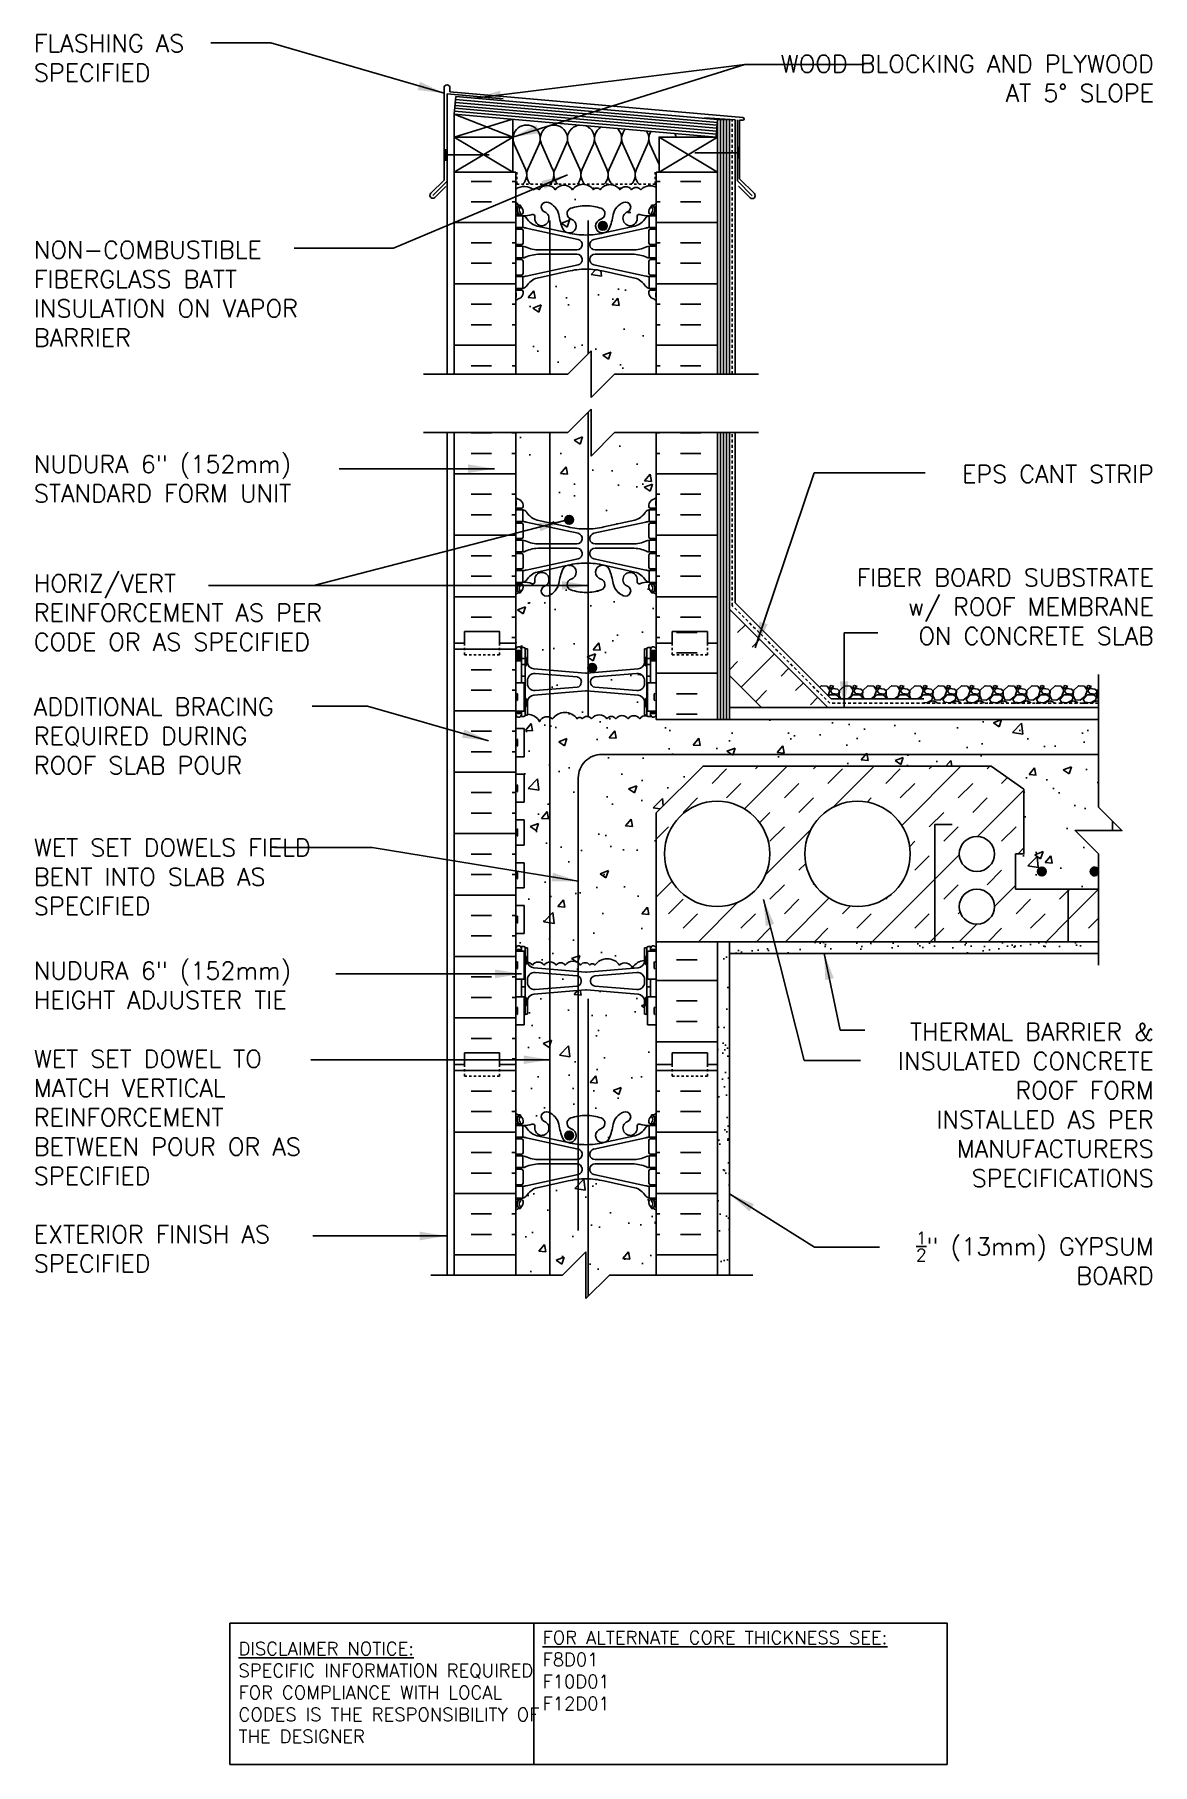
# Model space of a CAD drawing. Header units: inches. Extents: x 179.8 to 227.5, y 34.5 to 108.4.
import ezdxf

# ---------------------------------------------------------------- set-up
doc = ezdxf.new("R2010")
doc.units = ezdxf.units.IN
doc.header["$LTSCALE"] = 0.5
doc.header["$MEASUREMENT"] = 0
doc.linetypes.add('DASHED2', pattern=[0.375, 0.25, -0.125])
for name, color, linetype in [('HATCH', 12, 'Continuous'), ('line25', 2, 'Continuous'), ('LINE3', 3, 'Continuous'), ('LINE50', 5, 'Continuous'), ('LINE9', 9, 'Continuous'), ('TEXT', 4, 'Continuous'), ('Web_Edge', 9, 'Continuous')]:
    doc.layers.add(name, color=color, linetype=linetype)
doc.styles.add('DIM', font='romans.shx', dxfattribs={"width": 0.7})
doc.styles.add('ROMANS', font='romans.shx', dxfattribs={"height": 0.75})
doc.styles.get("Standard").update_dxf_attribs({"font": 'romans.shx', "height": 0.75})
doc.linetypes.add('STEEL', pattern='A,0.5,-0.2,["X",Standard,S=0.1,R=0,X=-0.1,Y=-0.05],-0.1', length=0.8)
doc.dimstyles.new('ext_12', dxfattribs={"dimscale": 12, "dimtxt": 0.09375, "dimasz": 0.09375, "dimexe": 0.09375, "dimexo": 0.0625, "dimgap": 0.0625, "dimtad": 1, "dimdec": 1, "dimzin": 3, "dimdsep": 46, "dimlunit": 4, "dimtxsty": 'DIM', "dimcen": 0.09, "dimdle": 0.09375, "dimclrt": 4, "dimadec": 0, "dimazin": 0, "dimtfac": 1, "dimtdec": 1, "dimtmove": 2, "dimatfit": 3, "dimfxl": 1, "dimfrac": 2, "dimtolj": 1, "dimtzin": 0, "dimarcsym": 0})
pattern_1 = [(45, (-70.339, -0.9595), (-1.856155, 1.856155), []), (45, (-70.9577, -0.3408), (-1.856155, 1.856155), [0.875, -0.875]), (45, (-71.5765, 0.278), (-1.856155, 1.856155), [0.875, -0.875])]

msp = doc.modelspace()

# ---------------------------------------------------------------- texts
at = {"layer": 'TEXT', "char_height": 0.75, "style": 'ROMANS'}
for s, insert, width, attachment_point in [('FLASHING AS \\PSPECIFIED', (179.73, 108.377), 8.7776, 1), ('\\A1;WOOD BLOCKING AND PLYWOOD \\PAT 5%%D SLOPE', (227.584, 107.505), 17.3954, 3), ('NON-COMBUSTIBLE\\PFIBERGLASS BATT INSULATION ON VAPOR BARRIER', (179.73, 99.553), 12.44051, 1), ('NUDURA 6" (152mm) STANDARD FORM UNIT', (179.731, 89.398), 16.70168, 4), ('\\A1;EPS CANT STRIP', (227.584, 89.975), 9.59335, 3), ('HORIZ/VERT REINFORCEMENT AS PER CODE OR AS SPECIFIED', (179.729, 83.677), 14.05928, 4), ('\\A1;FIBER BOARD SUBSTRATE\\Pw/ ROOF MEMBRANE \\PON CONCRETE SLAB', (227.584, 85.554), 26.1134, 3), ('ADDITIONAL BRACING REQUIRED DURING ROOF SLAB POUR', (179.729, 78.406), 12.17415, 4), ('\\PWET SET DOWELS FIELD BENT INTO SLAB AS SPECIFIED', (179.729, 73.016), 13.38313, 4), ('\\PNUDURA 6" (152mm) HEIGHT ADJUSTER TIE', (179.729, 68.378), 13.38313, 4), ('THERMAL BARRIER & INSULATED CONCRETE ROOF FORM INSTALLED AS PER MANUFACTURERS SPECIFICATIONS', (227.578, 62.641), 12.17415, 6), ('WET SET DOWEL TO MATCH VERTICAL REINFORCEMENT BETWEEN POUR OR AS SPECIFIED', (179.729, 62.112), 13.47255, 4), ('EXTERIOR FINISH AS SPECIFIED', (179.729, 56.493), 13.47255, 4), ('\\A1;{\\H0.7x;\\S1/2;}" (13mm) GYPSUM BOARD', (227.578, 56.096), 12.17415, 6)]:
    msp.add_mtext(s, dxfattribs=dict(at, insert=insert, width=width, attachment_point=attachment_point))
at = {"layer": 'TEXT', "char_height": 0.5625, "attachment_point": 4}
for s, insert, width in [('{\\LFOR ALTERNATE CORE THICKNESS SEE:\\P}F8D01\\PF10D01\\PF12D01', (201.465, 38.477), 23.33295), ('{\\LDISCLAIMER NOTICE:}\\PSPECIFIC INFORMATION REQUIRED FOR COMPLIANCE WITH LOCAL CODES IS THE RESPONSIBILITY OF THE DESIGNER', (188.473, 37.537), 14.00235)]:
    msp.add_mtext(s, dxfattribs=dict(at, insert=insert, width=width))

# ---------------------------------------------------------------- hatches: boundary and pattern name
at = {"layer": 'HATCH'}
h = msp.add_hatch(dxfattribs=at)
h.set_pattern_fill('INSUL', color=256, scale=7, style=0)
h.set_pattern_definition([(0, (-2725.8426, -311.7721), (0, 2.625), []), (0, (-2725.8426, -310.8971), (0, 2.625), [0.875, -0.875]), (0, (-2725.8426, -310.0221), (0, 2.625), [0.875, -0.875])])
h.paths.add_polyline_path([(197.694, 93.869), (200.319, 93.869), (200.319, 102.501), (197.694, 102.501)])
h = msp.add_hatch(dxfattribs=at)
h.set_pattern_fill('INSUL', color=256, scale=7, style=0)
h.set_pattern_definition([(180, (3132.4806, -311.7721), (0, 2.625), []), (180, (3132.4806, -310.8971), (0, 2.625), [0.875, -0.875]), (180, (3132.4806, -310.0221), (0, 2.625), [0.875, -0.875])])
h.paths.add_polyline_path([(206.319, 93.869), (208.944, 93.869), (208.944, 102.501), (206.319, 102.501)])
h = msp.add_hatch(dxfattribs=at)
h.set_pattern_fill('AR-CONC', color=256, scale=0.5)
h.paths.add_polyline_path([(206.319, 58.151, 0.064398), (206.209, 58.217), (206.119, 58.217), (206.119, 58.258, -0.249069), (206.009, 58.466), (206.009, 58.533, -0.414214), (206.071, 58.596), (206.119, 58.596), (206.119, 58.666), (206.014, 58.666, -0.188973), (205.858, 58.76, 0.196323), (205.409, 59.107), (204.087, 59.397, 0.057795), (203.319, 59.486, 0.057795), (202.551, 59.397), (201.229, 59.107, 0.196323), (200.78, 58.76, -0.188973), (200.624, 58.666), (200.519, 58.666), (200.519, 58.596), (200.566, 58.596, -0.414214), (200.629, 58.533), (200.629, 58.466, -0.249069), (200.519, 58.258), (200.519, 58.217), (200.429, 58.217, 0.064398), (200.319, 58.151), (200.319, 55.369), (202.319, 55.369), (203.319, 56.369), (203.319, 54.369), (204.319, 55.369), (206.319, 55.369)])
h.paths.add_polyline_path([(206.319, 66.064), (205.954, 66.064), (205.954, 66.471, -0.327813), (205.919, 66.519), (205.819, 66.519), (205.819, 67.08, 0.390098), (205.544, 67.379), (203.336, 67.563, 0.04154), (203.302, 67.563), (201.094, 67.379, 0.390098), (200.819, 67.08), (200.819, 66.519), (200.719, 66.519, -0.327813), (200.684, 66.471), (200.684, 66.064), (200.319, 66.064), (200.319, 64.369), (200.319, 62.28, 0.064398), (200.429, 62.214), (200.519, 62.214), (200.519, 62.173, -0.249069), (200.629, 61.966), (200.629, 61.898, -0.414214), (200.566, 61.836), (200.519, 61.836), (200.519, 61.766), (200.624, 61.766, 0.10046), (201.018, 61.823, -0.601435), (201.137, 61.718, 2.182095), (201.547, 61.931, -1), (201.711, 62.339, -0.24438), (202.159, 61.819, 0.053157), (202.325, 61.204, 0.223253), (202.525, 61.04), (202.545, 61.035, 0.955472), (202.683, 61.629, -0.735593), (202.67, 62.087, -0.082755), (203.319, 62.195, -0.082755), (203.968, 62.087, -0.735593), (203.955, 61.629, 0.955472), (204.093, 61.035), (204.113, 61.04, 0.223253), (204.313, 61.204, 0.053157), (204.479, 61.819, -0.24438), (204.927, 62.339, -1), (205.091, 61.931, 2.182095), (205.501, 61.718, -0.601435), (205.62, 61.823, 0.10046), (206.014, 61.766), (206.119, 61.766), (206.119, 61.836), (206.071, 61.836, -0.414214), (206.009, 61.898), (206.009, 61.966, -0.249069), (206.119, 62.173), (206.119, 62.214), (206.209, 62.214, 0.064398), (206.319, 62.28)])
h.paths.add_polyline_path([(204.753, 68.618, 0.520567), (203.703, 68.618, 0.520567), (203.482, 68.618, 0.520567), (203.086, 68.618, 0.520567), (202.432, 68.618, 0.520567), (202.05, 68.618, 0.520567), (201.528, 68.618, 0.520567), (201.027, 68.618, 0.204172), (200.824, 68.744, 0.339117), (201.094, 68.499), (203.302, 68.315, 0.04154), (203.336, 68.315), (205.544, 68.499, 0.390098), (205.819, 68.798), (205.819, 68.816, 0.257048), (205.304, 68.5, 0.520567)])
h.paths.add_polyline_path([(205.819, 68.006, 0.438748), (205.494, 68.305), (203.702, 68.156, 0.390098), (203.519, 67.956), (203.519, 67.921, 0.390098), (203.702, 67.722), (205.494, 67.573, 0.438748), (205.819, 67.872)])
h.paths.add_polyline_path([(203.119, 67.921), (203.119, 67.956, 0.390098), (202.936, 68.156), (201.144, 68.305, 0.438748), (200.819, 68.006), (200.819, 67.872, 0.438748), (201.144, 67.573), (202.936, 67.722, 0.390098)])
h.paths.add_polyline_path([(206.319, 75.119), (208.319, 77.119), (220.628, 77.119), (222.032, 76.129), (222.032, 73.369), (221.672, 73.369), (221.672, 71.869), (223.922, 71.869), (225.215, 71.869), (225.215, 73.369), (224.215, 74.369), (225.812, 74.369), (225.812, 74.772), (225.215, 75.369), (225.215, 79.119), (206.319, 79.119), (206.319, 79.292), (206.239, 79.212), (206.149, 79.212), (206.119, 79.242), (205.969, 79.242, -0.259583), (205.926, 79.266, 0.297004), (205.618, 79.141, 0.520567), (205.116, 79.141, 0.520567), (204.595, 79.141, 0.520567), (204.213, 79.141, 0.520567), (203.559, 79.141, 0.520567), (203.162, 79.141, 0.520567), (202.942, 79.141, 0.520567), (201.891, 79.141, 0.520567), (201.34, 79.024, 0.259788), (200.819, 79.34), (200.819, 79.292), (200.719, 79.292, -0.414214), (200.669, 79.242), (200.519, 79.242), (200.489, 79.212), (200.399, 79.212), (200.319, 79.292), (200.319, 78.724), (200.684, 78.724), (200.684, 77.524), (200.319, 77.524), (200.319, 76.774), (200.684, 76.774), (200.684, 75.574), (200.319, 75.574), (200.319, 74.824), (200.684, 74.824), (200.684, 73.744), (200.319, 73.744), (200.319, 72.994), (200.684, 72.994), (200.684, 71.914), (200.319, 71.914), (200.319, 71.164), (200.684, 71.164), (200.684, 69.964), (200.319, 69.964), (200.319, 69.359), (200.399, 69.439), (200.489, 69.439), (200.519, 69.409), (200.669, 69.409, -0.414214), (200.719, 69.359), (200.819, 69.359), (200.819, 68.798, 0.045025), (200.824, 68.744, -0.204172), (201.027, 68.618, -0.520567), (201.528, 68.618, -0.520567), (202.05, 68.618, -0.520567), (202.432, 68.618, -0.520567), (203.086, 68.618, -0.520567), (203.482, 68.618, -0.520567), (203.703, 68.618, -0.520567), (204.753, 68.618, -0.520567), (205.304, 68.5, -0.257048), (205.819, 68.816), (205.819, 69.359), (205.919, 69.359, -0.414214), (205.969, 69.409), (206.119, 69.409), (206.149, 69.439), (206.239, 69.439), (206.319, 69.359), (206.319, 69.619)])
h.paths.add_polyline_path([(205.544, 80.152), (203.336, 80.336, 0.04154), (203.302, 80.336), (201.094, 80.152, 0.390098), (200.819, 79.853), (200.819, 79.34, -0.259788), (201.34, 79.024, -0.520567), (201.891, 79.141, -0.520567), (202.942, 79.141, -0.520567), (203.162, 79.141, -0.520567), (203.559, 79.141, -0.520567), (204.213, 79.141, -0.520567), (204.595, 79.141, -0.520567), (205.116, 79.141, -0.520567), (205.618, 79.141, -0.297004), (205.926, 79.266, -0.139619), (205.919, 79.292), (205.819, 79.292), (205.819, 79.853, 0.390098)])
h.paths.add_polyline_path([(202.932, 80.929), (201.144, 81.078, 0.438748), (200.819, 80.779), (200.819, 80.645, 0.438748), (201.144, 80.346), (202.936, 80.495, 0.390098), (203.119, 80.694, 0.437024)])
h.paths.add_polyline_path([(205.819, 80.779, 0.438748), (205.494, 81.078), (203.702, 80.929, 0.390098), (203.519, 80.73), (203.519, 80.694, 0.390098), (203.702, 80.495), (205.494, 80.346, 0.438748), (205.819, 80.645)])
h.paths.add_polyline_path([(206.319, 84.458, 0.064398), (206.209, 84.524), (206.119, 84.524), (206.119, 84.566, -0.249069), (206.009, 84.773), (206.009, 84.841, -0.414214), (206.071, 84.903), (206.119, 84.903), (206.119, 84.973), (206.014, 84.973, 0.10046), (205.62, 84.916, -0.601435), (205.501, 85.021, 2.182095), (205.091, 84.808, -1), (204.927, 84.4, -0.24438), (204.479, 84.92, 0.053157), (204.313, 85.534, 1.553132), (203.955, 85.11, -0.735593), (203.968, 84.652, -0.082755), (203.319, 84.544, -0.082755), (202.67, 84.652, -0.735593), (202.683, 85.11, 1.553132), (202.325, 85.534, 0.053157), (202.159, 84.92, -0.24438), (201.711, 84.4, -1), (201.547, 84.808, 2.182095), (201.137, 85.021, -0.601435), (201.018, 84.916, 0.10046), (200.624, 84.973), (200.519, 84.973), (200.519, 84.903), (200.566, 84.903, -0.414214), (200.629, 84.841), (200.629, 84.773, -0.249069), (200.519, 84.566), (200.519, 84.524), (200.429, 84.524, 0.064398), (200.319, 84.458), (200.319, 82.369), (200.319, 82.132), (200.399, 82.212), (200.489, 82.212), (200.519, 82.182), (200.669, 82.182, -0.414214), (200.719, 82.132), (200.819, 82.132), (200.819, 81.571, 0.390098), (201.094, 81.272), (203.302, 81.088, 0.04154), (203.336, 81.088), (205.544, 81.272, 0.390098), (205.819, 81.571), (205.819, 82.132), (205.919, 82.132, -0.414214), (205.969, 82.182), (206.119, 82.182), (206.149, 82.212), (206.239, 82.212), (206.319, 82.132), (206.319, 82.369)])
h.paths.add_polyline_path([(206.319, 91.369), (204.538, 91.369), (203.538, 90.369), (203.538, 92.369), (202.538, 91.369), (200.319, 91.369), (200.319, 88.588, 0.082415), (200.462, 88.509, -0.317837), (200.629, 88.273), (200.629, 88.206, -0.414214), (200.566, 88.143), (200.519, 88.143), (200.519, 88.073), (200.624, 88.073, -0.188973), (200.78, 87.978, 0.196323), (201.229, 87.632), (202.551, 87.342, 0.057795), (203.319, 87.253, 0.057795), (204.087, 87.342), (205.409, 87.632, 0.196323), (205.858, 87.978, -0.188973), (206.014, 88.073), (206.119, 88.073), (206.119, 88.143), (206.071, 88.143, -0.414214), (206.009, 88.206), (206.009, 88.273, -0.317837), (206.176, 88.509, 0.082415), (206.319, 88.588)])
h.paths.add_polyline_path([(206.319, 97.019, 0.082415), (206.176, 97.098, -0.317837), (206.009, 97.334), (206.009, 97.401, -0.414214), (206.071, 97.464), (206.119, 97.464), (206.119, 97.534), (206.014, 97.534, -0.188973), (205.858, 97.628, 0.196323), (205.409, 97.975), (204.087, 98.265, 0.057795), (203.319, 98.354, 0.057795), (202.551, 98.265), (201.229, 97.975, 0.196323), (200.78, 97.628, -0.188973), (200.624, 97.534), (200.519, 97.534), (200.519, 97.464), (200.566, 97.464, -0.414214), (200.629, 97.401), (200.629, 97.334, -0.317837), (200.462, 97.098, 0.082415), (200.319, 97.019), (200.319, 93.869), (202.538, 93.869), (203.538, 94.869), (203.538, 92.869), (204.538, 93.869), (206.319, 93.869)])
h.paths.add_polyline_path([(206.319, 101.853, 0.336749), (205.657, 101.747, 0.520567), (205.27, 101.747, 0.520567), (204.77, 101.747, 0.520567), (203.924, 101.747, 0.520567), (203.642, 101.747, 0.520567), (202.747, 101.747, 0.520567), (202.007, 101.747, 0.520567), (201.314, 101.747, 0.520567), (201.094, 101.747, 0.321585), (200.319, 101.773), (200.319, 101.148, 0.064398), (200.429, 101.082), (200.519, 101.082), (200.519, 101.041, -0.249069), (200.629, 100.834), (200.629, 100.766, -0.414214), (200.566, 100.704), (200.519, 100.704), (200.519, 100.634), (200.624, 100.634, 0.101219), (201.021, 100.692, -0.590137), (201.137, 100.586, 2.182095), (201.547, 100.799, -1), (201.711, 101.207, -0.24438), (202.159, 100.686, 0.053157), (202.325, 100.072, 0.223253), (202.525, 99.908), (202.545, 99.903, 0.955472), (202.683, 100.497, -0.735593), (202.67, 100.955, -0.082755), (203.319, 101.063, -0.082755), (203.968, 100.955, -0.735593), (203.955, 100.497, 0.955472), (204.093, 99.903), (204.113, 99.908, 0.223253), (204.313, 100.072, 0.053157), (204.479, 100.686, -0.24438), (204.927, 101.207, -1), (205.091, 100.799, 2.182095), (205.501, 100.586, -0.590137), (205.617, 100.692, 0.101219), (206.014, 100.634), (206.119, 100.634), (206.119, 100.704), (206.071, 100.704, -0.414214), (206.009, 100.766), (206.009, 100.834, -0.249069), (206.119, 101.041), (206.119, 101.082), (206.209, 101.082, 0.064398), (206.319, 101.148)])
h = msp.add_hatch(dxfattribs=at)
h.set_pattern_fill('INSUL', color=256, scale=7, angle=45, style=0)
h.set_pattern_definition([(45, (102.1408, -79.2817), (-1.856155, 1.856155), []), (45, (101.522, -78.663), (-1.856155, 1.856155), [0.875, -0.875]), (45, (100.9034, -78.0443), (-1.856155, 1.856155), [0.875, -0.875])])
h.paths.add_polyline_path([(210.692, 79.744), (213.521, 79.744), (209.444, 83.821), (209.444, 80.993)])
h = msp.add_hatch(dxfattribs=at)
h.set_pattern_fill('INSUL', color=256, scale=7, style=0)
h.set_pattern_definition([(0, (-2725.8426, -332.64), (0, 2.625), []), (0, (-2725.8426, -331.765), (0, 2.625), [0.875, -0.875]), (0, (-2725.8426, -330.89), (0, 2.625), [0.875, -0.875])])
h.paths.add_polyline_path([(197.694, 64.369), (198.131, 64.369), (198.131, 64.869), (199.631, 64.869), (199.631, 64.369), (200.319, 64.369), (200.319, 82.369), (199.631, 82.369), (199.631, 82.869), (198.131, 82.869), (198.131, 82.369), (197.694, 82.369)])
h = msp.add_hatch(dxfattribs=at)
h.set_pattern_fill('INSUL', color=256, scale=7, style=0)
h.set_pattern_definition([(0, (11.1862, -63.2904), (0, 2.625), []), (0, (11.1862, -62.4154), (0, 2.625), [0.875, -0.875]), (0, (11.1862, -61.5404), (0, 2.625), [0.875, -0.875])])
h.paths.add_polyline_path([(208.944, 82.369), (208.506, 82.369), (208.506, 82.869), (207.006, 82.869), (207.006, 82.369), (206.319, 82.369), (206.319, 79.119), (208.944, 79.119)])
h.paths.add_polyline_path([(208.944, 69.619), (206.319, 69.619), (206.319, 64.369), (207.006, 64.369), (207.006, 64.869), (208.506, 64.869), (208.506, 64.369), (208.944, 64.369)])
h = msp.add_hatch(dxfattribs=at)
h.set_pattern_fill('INSUL', color=256, scale=7, angle=45, style=0)
h.set_pattern_definition(pattern_1)
h.paths.add_polyline_path([(219.269, 71.119, -1), (220.769, 71.119, -1)], flags=16)
edge = h.paths.add_edge_path()
edge.add_arc((220.019, 73.369), 0.75, 0, 360)
edge = h.paths.add_edge_path()
edge.add_arc((214.922, 73.369), 2.25, 0, 360)
edge = h.paths.add_edge_path()
edge.add_arc((208.922, 73.369), 2.25, 0, 360)
h.paths.add_polyline_path([(223.922, 71.869), (221.672, 71.869), (221.672, 73.369), (222.032, 73.369), (222.032, 76.129), (220.628, 77.119), (208.319, 77.119), (206.319, 75.119), (206.319, 69.619), (223.922, 69.619)])
h = msp.add_hatch(dxfattribs=at)
h.set_pattern_fill('INSUL', color=256, scale=7, angle=45, style=0)
h.set_pattern_definition(pattern_1)
h.paths.add_polyline_path([(223.922, 69.619), (225.215, 69.619), (225.215, 71.869), (223.922, 71.869)])
h = msp.add_hatch(dxfattribs=at)
h.set_pattern_fill('AR-SAND', color=256, scale=0.5, style=0)
h.set_pattern_definition([(37.5, (8.02184, -64.8724), (-0.0314967, 0.963412), [0, -0.76, 0, -0.85, 0, -0.8125]), (7.5, (8.0218, -64.8724), (0.8848884, 1.411073), [0, -0.41, 0, -0.685, 0, -0.2625]), (327.5, (7.4068, -64.8724), (1.557071, 0.0028295), [0, -0.25, 0, -0.9, 0, -1.175]), (317.5, (7.4068, -64.8724), (1.503063, 0.438838), [0, -0.125, 0, -0.59, 0, -0.675])])
h.paths.add_polyline_path([(212.944, 69.619), (212.944, 69.494, -0.414214), (212.819, 69.369), (209.694, 69.369, 0.131652), (209.444, 69.302), (209.444, 69.119), (225.215, 69.119), (225.215, 69.619)])
h = msp.add_hatch(dxfattribs=at)
h.set_pattern_fill('AR-SAND', color=256, scale=0.5, style=0)
h.set_pattern_definition([(37.5, (11.18624, -63.2904), (-0.0314967, 0.963412), [0, -0.76, 0, -0.85, 0, -0.8125]), (7.5, (11.1862, -63.2904), (0.8848884, 1.411073), [0, -0.41, 0, -0.685, 0, -0.2625]), (327.5, (10.5712, -63.2904), (1.557071, 0.0028295), [0, -0.25, 0, -0.9, 0, -1.175]), (317.5, (10.5712, -63.2904), (1.503063, 0.438838), [0, -0.125, 0, -0.59, 0, -0.675])])
h.paths.add_polyline_path([(209.444, 69.302, 0.267949), (209.194, 68.869), (209.194, 66.619), (209.069, 66.119), (208.944, 66.119), (208.944, 64.369), (208.944, 55.369), (209.444, 55.369)])
at = {"layer": 'LINE3'}
h = msp.add_hatch(color=256, dxfattribs=at)
h.paths.add_polyline_path([(204.222, 100.237, 0.831395), (203.853, 100.237)])
h.paths.add_polyline_path([(204.225, 100.203, 0.045935), (204.222, 100.237), (203.853, 100.237, 0.045935), (203.85, 100.203, 1)])
for points in [[(202.788, 87.643, 1), (202.413, 87.643, 1)], [(203.768, 81.318, 1), (203.393, 81.318, 1)], [(222.985, 72.619, 1), (222.61, 72.619, 1)], [(225.215, 72.704, 4.219488), (225.215, 72.535)], [(202.788, 61.335, 1), (202.413, 61.335, 1)]]:
    msp.add_hatch(color=256, dxfattribs=at).paths.add_polyline_path(points)

# ---------------------------------------------------------------- linework, layer by layer
at = {"layer": 'HATCH'}
for p, q in [((197.256, 102.164), (197.256, 106.101)), ((197.381, 102.112), (197.381, 105.842)), ((199.786, 105.632), (197.381, 105.842)), ((197.506, 105.925), (197.506, 106.101)), ((210.025, 104.83), (197.506, 105.925)), ((197.694, 104.98), (200.194, 104.001)), ((208.889, 104.126), (197.705, 105.104)), ((208.9, 104.251), (197.716, 105.229)), ((208.911, 104.375), (197.727, 105.354)), ((208.922, 104.5), (197.738, 105.478)), ((208.933, 104.624), (197.748, 105.603)), ((200.183, 104.762), (197.694, 104.001)), ((209.694, 104.735), (208.387, 104.827)), ((209.069, 93.869), (209.069, 104.753)), ((209.194, 93.869), (209.194, 104.753)), ((209.319, 93.869), (209.319, 104.753)), ((209.694, 93.869), (209.694, 104.735)), ((209.788, 102.13), (209.788, 104.728)), ((209.881, 102.213), (209.881, 104.724)), ((210.019, 104.716), (209.881, 104.724)), ((200.194, 102.501), (197.694, 104.001)), ((200.194, 104.001), (197.694, 102.501)), ((200.257, 103.698), (200.736, 102.625)), ((201.316, 103.698), (200.837, 102.624)), ((201.416, 103.698), (201.895, 102.625)), ((202.475, 103.698), (201.996, 102.624)), ((202.575, 103.698), (203.055, 102.625)), ((203.634, 103.698), (203.156, 102.624)), ((203.735, 103.698), (204.214, 102.625)), ((204.794, 103.698), (204.315, 102.624)), ((204.894, 103.698), (205.373, 102.625)), ((205.953, 103.698), (205.474, 102.624)), ((206.053, 103.698), (206.444, 102.824)), ((206.444, 102.501), (208.944, 104.001)), ((206.444, 104.001), (208.944, 102.501)), ((197.256, 102.164), (196.688, 101.595)), ((197.381, 102.112), (196.776, 101.507)), ((209.788, 102.13), (210.424, 101.494)), ((209.881, 102.213), (210.513, 101.582)), ((197.332, 101.886), (196.865, 101.419)), ((209.837, 101.904), (210.336, 101.405)), ((198.407, 91.36), (199.282, 91.36)), ((200.157, 91.36), (200.319, 91.36)), ((206.481, 91.36), (206.319, 91.36)), ((208.231, 91.36), (207.356, 91.36)), ((209.069, 79.119), (209.069, 91.369)), ((209.194, 79.119), (209.194, 91.369)), ((209.319, 79.119), (209.319, 91.369)), ((209.694, 84.101), (209.694, 91.369)), ((198.407, 90.485), (199.282, 90.485)), ((200.157, 90.485), (200.319, 90.485)), ((206.481, 90.485), (206.319, 90.485)), ((208.231, 90.485), (207.356, 90.485)), ((197.694, 89.61), (200.319, 89.61)), ((208.944, 89.61), (206.319, 89.61)), ((198.407, 88.735), (199.282, 88.735)), ((200.157, 88.735), (200.319, 88.735)), ((206.481, 88.735), (206.319, 88.735)), ((208.231, 88.735), (207.356, 88.735)), ((198.407, 87.86), (199.282, 87.86)), ((200.157, 87.86), (200.319, 87.86)), ((206.481, 87.86), (206.319, 87.86)), ((208.231, 87.86), (207.356, 87.86)), ((197.694, 86.985), (200.319, 86.985)), ((208.944, 86.985), (206.319, 86.985)), ((198.407, 86.11), (199.282, 86.11)), ((200.157, 86.11), (200.319, 86.11)), ((206.481, 86.11), (206.319, 86.11)), ((208.231, 86.11), (207.356, 86.11)), ((198.407, 85.235), (199.282, 85.235)), ((200.157, 85.235), (200.319, 85.235)), ((206.481, 85.235), (206.319, 85.235)), ((208.231, 85.235), (207.356, 85.235)), ((197.694, 84.36), (200.319, 84.36)), ((208.944, 84.36), (206.319, 84.36)), ((213.801, 79.994), (209.694, 84.101)), ((198.407, 83.485), (199.282, 83.485)), ((200.157, 83.485), (200.319, 83.485)), ((206.481, 83.485), (206.319, 83.485)), ((208.231, 83.485), (207.356, 83.485)), ((200.157, 82.61), (200.319, 82.61)), ((206.481, 82.61), (206.319, 82.61)), ((213.381, 80.558), (213.306, 80.49)), ((213.621, 80.537), (213.381, 80.557)), ((213.733, 80.359), (213.623, 80.539)), ((213.66, 80.136), (213.731, 80.358)), ((213.687, 80.108), (213.741, 80.168)), ((213.791, 80.558), (213.721, 80.528)), ((213.721, 80.528), (213.761, 80.428)), ((213.741, 80.168), (214.001, 80.168)), ((213.76, 80.428), (213.91, 80.518)), ((213.861, 80.438), (213.761, 80.338)), ((213.761, 80.339), (213.841, 80.219)), ((213.911, 80.518), (213.791, 80.558)), ((217.749, 79.994), (213.801, 79.994)), ((213.841, 80.218), (214.091, 80.188)), ((214.062, 80.409), (213.862, 80.439)), ((214.001, 80.17), (214.131, 80.08)), ((214.142, 80.337), (214.062, 80.407)), ((214.091, 80.188), (214.141, 80.278)), ((214.131, 80.078), (214.107, 79.994)), ((214.15, 80.349), (214.14, 80.139)), ((214.14, 80.14), (214.201, 79.994)), ((214.141, 80.278), (214.141, 80.338)), ((214.381, 80.558), (214.151, 80.348)), ((214.621, 80.537), (214.381, 80.557)), ((214.502, 79.994), (214.651, 80.109)), ((214.584, 79.994), (214.741, 80.168)), ((214.733, 80.359), (214.623, 80.539)), ((214.651, 80.108), (214.731, 80.358)), ((214.791, 80.558), (214.721, 80.528)), ((214.721, 80.528), (214.761, 80.428)), ((214.741, 80.168), (215.001, 80.168)), ((214.76, 80.428), (214.91, 80.518)), ((214.861, 80.438), (214.761, 80.338)), ((214.761, 80.339), (214.841, 80.219)), ((214.911, 80.518), (214.791, 80.558)), ((214.841, 80.218), (215.091, 80.188)), ((215.062, 80.409), (214.862, 80.439)), ((215.001, 80.17), (215.131, 80.08)), ((215.143, 80.337), (215.063, 80.407)), ((215.091, 80.188), (215.141, 80.278)), ((215.131, 80.078), (215.107, 79.994)), ((215.15, 80.349), (215.14, 80.139)), ((215.14, 80.14), (215.201, 79.994)), ((215.141, 80.278), (215.141, 80.338)), ((215.381, 80.558), (215.151, 80.348)), ((215.621, 80.537), (215.381, 80.557)), ((215.502, 79.994), (215.651, 80.109)), ((215.584, 79.994), (215.741, 80.168)), ((215.733, 80.359), (215.623, 80.539)), ((215.651, 80.108), (215.731, 80.358)), ((215.791, 80.558), (215.721, 80.528)), ((215.721, 80.528), (215.761, 80.428)), ((215.741, 80.168), (216.001, 80.168)), ((215.76, 80.428), (215.91, 80.518)), ((215.861, 80.438), (215.761, 80.338)), ((215.761, 80.339), (215.841, 80.219)), ((215.911, 80.518), (215.791, 80.558)), ((215.841, 80.218), (216.091, 80.188)), ((216.062, 80.409), (215.862, 80.439)), ((216.001, 80.17), (216.131, 80.08)), ((216.143, 80.337), (216.063, 80.407)), ((216.091, 80.188), (216.141, 80.278)), ((216.131, 80.078), (216.107, 79.994)), ((216.15, 80.349), (216.14, 80.139)), ((216.14, 80.14), (216.201, 79.994)), ((216.141, 80.278), (216.141, 80.338)), ((216.381, 80.558), (216.151, 80.348)), ((216.621, 80.537), (216.381, 80.557)), ((216.502, 79.994), (216.651, 80.109)), ((216.584, 79.994), (216.741, 80.168)), ((216.733, 80.359), (216.623, 80.539)), ((216.651, 80.108), (216.731, 80.358)), ((216.791, 80.558), (216.721, 80.528)), ((216.721, 80.528), (216.761, 80.428)), ((216.741, 80.168), (217.001, 80.168)), ((216.76, 80.428), (216.91, 80.518)), ((216.861, 80.438), (216.761, 80.338)), ((216.761, 80.339), (216.841, 80.219)), ((216.911, 80.518), (216.791, 80.558)), ((216.841, 80.218), (217.091, 80.188)), ((217.062, 80.409), (216.862, 80.439)), ((217.001, 80.17), (217.131, 80.08)), ((217.143, 80.337), (217.063, 80.407)), ((217.091, 80.188), (217.141, 80.278)), ((217.131, 80.078), (217.107, 79.994)), ((217.15, 80.349), (217.14, 80.139)), ((217.14, 80.14), (217.201, 79.994)), ((217.141, 80.278), (217.141, 80.338)), ((217.381, 80.558), (217.151, 80.348)), ((217.621, 80.537), (217.381, 80.557)), ((217.502, 79.994), (217.651, 80.109)), ((217.584, 79.994), (217.741, 80.168)), ((217.733, 80.359), (217.623, 80.539)), ((217.651, 80.108), (217.731, 80.358)), ((217.791, 80.558), (217.721, 80.528)), ((217.721, 80.528), (217.761, 80.428)), ((217.741, 80.168), (218.001, 80.168)), ((217.749, 79.869), (217.749, 79.869)), ((217.88, 79.83), (217.749, 79.841)), ((217.76, 80.428), (217.91, 80.518)), ((217.861, 80.438), (217.761, 80.338)), ((217.761, 80.339), (217.841, 80.219)), ((217.911, 80.518), (217.791, 80.558)), ((217.841, 80.218), (218.091, 80.188)), ((218.062, 80.409), (217.862, 80.439)), ((218.091, 79.938), (217.881, 79.828)), ((217.959, 79.807), (217.981, 79.858)), ((217.981, 79.858), (218.141, 79.908)), ((218.001, 80.17), (218.131, 80.08)), ((218.143, 80.337), (218.063, 80.407)), ((218.091, 80.188), (218.141, 80.278)), ((218.131, 80.078), (218.091, 79.938)), ((218.15, 80.349), (218.14, 80.139)), ((218.14, 80.14), (218.22, 79.95)), ((218.141, 80.278), (218.141, 80.338)), ((218.141, 79.908), (218.301, 79.848)), ((218.381, 80.558), (218.151, 80.348)), ((218.22, 79.948), (218.43, 79.938)), ((218.301, 79.848), (218.32, 79.807)), ((218.621, 80.537), (218.381, 80.557)), ((218.431, 79.939), (218.651, 80.109)), ((218.561, 79.968), (218.741, 80.168)), ((218.632, 79.848), (218.562, 79.968)), ((218.733, 80.359), (218.623, 80.539)), ((218.88, 79.83), (218.63, 79.85)), ((218.651, 80.108), (218.731, 80.358)), ((218.791, 80.558), (218.721, 80.528)), ((218.721, 80.528), (218.761, 80.428)), ((218.741, 80.168), (219.001, 80.168)), ((218.76, 80.428), (218.91, 80.518)), ((218.861, 80.438), (218.761, 80.338)), ((218.761, 80.339), (218.841, 80.219)), ((218.911, 80.518), (218.791, 80.558)), ((218.841, 80.218), (219.091, 80.188)), ((219.062, 80.409), (218.862, 80.439)), ((219.091, 79.938), (218.881, 79.828)), ((218.959, 79.807), (218.981, 79.858)), ((218.981, 79.858), (219.141, 79.908)), ((219.001, 80.17), (219.131, 80.08)), ((219.143, 80.337), (219.063, 80.407)), ((219.091, 80.188), (219.141, 80.278)), ((219.131, 80.078), (219.091, 79.938)), ((219.15, 80.349), (219.14, 80.139)), ((219.14, 80.14), (219.22, 79.95)), ((219.141, 80.278), (219.141, 80.338)), ((219.141, 79.908), (219.301, 79.848)), ((219.381, 80.558), (219.151, 80.348)), ((219.22, 79.948), (219.43, 79.938)), ((219.301, 79.848), (219.32, 79.807)), ((219.621, 80.537), (219.381, 80.557)), ((219.431, 79.939), (219.651, 80.109)), ((219.561, 79.968), (219.741, 80.168)), ((219.632, 79.848), (219.562, 79.968)), ((219.733, 80.359), (219.623, 80.539)), ((219.88, 79.83), (219.63, 79.85)), ((219.651, 80.108), (219.731, 80.358)), ((219.791, 80.558), (219.721, 80.528)), ((219.721, 80.528), (219.761, 80.428)), ((219.741, 80.168), (220.001, 80.168)), ((219.76, 80.428), (219.91, 80.518)), ((219.861, 80.438), (219.761, 80.338)), ((219.761, 80.339), (219.841, 80.219)), ((219.911, 80.518), (219.791, 80.558)), ((219.841, 80.218), (220.091, 80.188)), ((220.062, 80.409), (219.862, 80.439)), ((220.091, 79.938), (219.881, 79.828)), ((219.959, 79.807), (219.981, 79.858)), ((219.981, 79.858), (220.141, 79.908)), ((220.001, 80.17), (220.131, 80.08)), ((220.143, 80.337), (220.063, 80.407)), ((220.091, 80.188), (220.141, 80.278)), ((220.131, 80.078), (220.091, 79.938)), ((220.15, 80.349), (220.14, 80.139)), ((220.14, 80.14), (220.22, 79.95)), ((220.141, 80.278), (220.141, 80.338)), ((220.141, 79.908), (220.301, 79.848)), ((220.381, 80.558), (220.151, 80.348)), ((220.22, 79.948), (220.43, 79.938)), ((220.301, 79.848), (220.32, 79.807)), ((220.621, 80.537), (220.381, 80.557)), ((220.431, 79.939), (220.651, 80.109)), ((220.561, 79.968), (220.741, 80.168)), ((220.632, 79.848), (220.562, 79.968)), ((220.733, 80.359), (220.623, 80.539)), ((220.88, 79.83), (220.63, 79.85)), ((220.651, 80.108), (220.731, 80.358)), ((220.791, 80.558), (220.721, 80.528)), ((220.721, 80.528), (220.761, 80.428)), ((220.741, 80.168), (221.001, 80.168)), ((220.76, 80.428), (220.91, 80.518)), ((220.861, 80.438), (220.761, 80.338)), ((220.761, 80.339), (220.841, 80.219)), ((220.911, 80.518), (220.791, 80.558)), ((220.841, 80.218), (221.091, 80.188)), ((221.062, 80.409), (220.862, 80.439)), ((221.091, 79.938), (220.881, 79.828)), ((220.959, 79.807), (220.981, 79.858)), ((220.981, 79.858), (221.141, 79.908)), ((221.001, 80.17), (221.131, 80.08)), ((221.143, 80.337), (221.063, 80.407)), ((221.091, 80.188), (221.141, 80.278)), ((221.131, 80.078), (221.091, 79.938)), ((221.15, 80.349), (221.14, 80.139)), ((221.14, 80.14), (221.22, 79.95)), ((221.141, 80.278), (221.141, 80.338)), ((221.141, 79.908), (221.301, 79.848)), ((221.381, 80.558), (221.151, 80.348)), ((221.22, 79.948), (221.43, 79.938)), ((221.301, 79.848), (221.32, 79.807)), ((221.621, 80.537), (221.381, 80.557)), ((221.431, 79.939), (221.651, 80.109)), ((221.561, 79.968), (221.741, 80.168)), ((221.632, 79.848), (221.562, 79.968)), ((221.733, 80.359), (221.623, 80.539)), ((221.88, 79.83), (221.63, 79.85)), ((221.651, 80.108), (221.731, 80.358)), ((221.791, 80.558), (221.721, 80.528)), ((221.721, 80.528), (221.761, 80.428)), ((221.741, 80.168), (222.001, 80.168)), ((221.76, 80.428), (221.91, 80.518)), ((221.861, 80.438), (221.761, 80.338)), ((221.761, 80.339), (221.841, 80.219)), ((221.911, 80.518), (221.791, 80.558)), ((221.841, 80.218), (222.091, 80.188)), ((222.062, 80.409), (221.862, 80.439)), ((222.091, 79.938), (221.881, 79.828)), ((221.959, 79.807), (221.981, 79.858)), ((221.981, 79.858), (222.141, 79.908)), ((222.001, 80.17), (222.131, 80.08)), ((222.143, 80.337), (222.063, 80.407)), ((222.091, 80.188), (222.141, 80.278)), ((222.131, 80.078), (222.091, 79.938)), ((222.15, 80.349), (222.14, 80.139)), ((222.14, 80.14), (222.22, 79.95)), ((222.141, 80.278), (222.141, 80.338)), ((222.141, 79.908), (222.301, 79.848)), ((222.381, 80.558), (222.151, 80.348)), ((222.22, 79.948), (222.43, 79.938)), ((222.301, 79.848), (222.32, 79.807)), ((222.621, 80.537), (222.381, 80.557)), ((222.431, 79.939), (222.651, 80.109)), ((222.561, 79.968), (222.741, 80.168)), ((222.632, 79.848), (222.562, 79.968)), ((222.733, 80.359), (222.623, 80.539)), ((222.88, 79.83), (222.63, 79.85)), ((222.651, 80.108), (222.731, 80.358)), ((222.791, 80.558), (222.721, 80.528)), ((222.721, 80.528), (222.761, 80.428)), ((222.741, 80.168), (223.001, 80.168)), ((222.76, 80.428), (222.91, 80.518)), ((222.861, 80.438), (222.761, 80.338)), ((222.761, 80.339), (222.841, 80.219)), ((222.911, 80.518), (222.791, 80.558)), ((222.841, 80.218), (223.091, 80.188)), ((223.062, 80.409), (222.862, 80.439)), ((223.091, 79.938), (222.881, 79.828)), ((222.959, 79.807), (222.981, 79.858)), ((222.981, 79.858), (223.141, 79.908)), ((223.001, 80.17), (223.131, 80.08)), ((223.143, 80.337), (223.063, 80.407)), ((223.091, 80.188), (223.141, 80.278)), ((223.131, 80.078), (223.091, 79.938)), ((223.139, 80.14), (223.219, 79.95)), ((223.15, 80.349), (223.14, 80.139)), ((223.141, 80.278), (223.141, 80.338)), ((223.141, 79.908), (223.301, 79.848)), ((223.381, 80.558), (223.151, 80.348)), ((223.22, 79.948), (223.43, 79.938)), ((223.301, 79.848), (223.32, 79.807)), ((223.621, 80.537), (223.381, 80.557)), ((223.431, 79.939), (223.651, 80.109)), ((223.561, 79.968), (223.741, 80.168)), ((223.632, 79.848), (223.562, 79.968)), ((223.733, 80.359), (223.623, 80.539)), ((223.88, 79.83), (223.63, 79.85)), ((223.651, 80.108), (223.731, 80.358)), ((223.791, 80.558), (223.721, 80.528)), ((223.721, 80.528), (223.761, 80.428)), ((223.741, 80.168), (224.001, 80.168)), ((223.76, 80.428), (223.91, 80.518)), ((223.861, 80.438), (223.761, 80.338)), ((223.761, 80.339), (223.841, 80.219)), ((223.911, 80.518), (223.791, 80.558)), ((223.841, 80.218), (224.091, 80.188)), ((224.062, 80.409), (223.862, 80.439)), ((224.091, 79.938), (223.881, 79.828)), ((223.959, 79.807), (223.981, 79.858)), ((223.981, 79.858), (224.141, 79.908)), ((224.001, 80.17), (224.131, 80.08)), ((224.143, 80.337), (224.063, 80.407)), ((224.091, 80.188), (224.141, 80.278)), ((224.131, 80.078), (224.091, 79.938)), ((224.139, 80.14), (224.219, 79.95)), ((224.15, 80.349), (224.14, 80.139)), ((224.141, 80.278), (224.141, 80.338)), ((224.141, 79.908), (224.301, 79.848)), ((224.381, 80.558), (224.151, 80.348)), ((224.22, 79.948), (224.43, 79.938)), ((224.301, 79.848), (224.32, 79.807)), ((224.621, 80.537), (224.381, 80.557)), ((224.431, 79.939), (224.651, 80.109)), ((224.561, 79.968), (224.741, 80.168)), ((224.632, 79.848), (224.562, 79.968)), ((224.733, 80.359), (224.623, 80.539)), ((224.88, 79.83), (224.63, 79.85)), ((224.651, 80.108), (224.731, 80.358)), ((224.791, 80.558), (224.721, 80.528)), ((224.721, 80.528), (224.761, 80.428)), ((224.741, 80.168), (225.001, 80.168)), ((224.761, 80.428), (224.911, 80.518)), ((224.861, 80.438), (224.761, 80.338)), ((224.761, 80.339), (224.841, 80.219)), ((224.911, 80.518), (224.791, 80.558)), ((224.841, 80.218), (225.091, 80.188)), ((225.062, 80.409), (224.862, 80.439)), ((225.091, 79.938), (224.881, 79.828)), ((224.959, 79.807), (224.981, 79.858)), ((224.981, 79.858), (225.141, 79.908)), ((225.001, 80.17), (225.131, 80.08)), ((225.143, 80.337), (225.063, 80.407)), ((225.091, 80.188), (225.141, 80.278)), ((225.131, 80.078), (225.091, 79.938)), ((225.139, 80.14), (225.215, 79.961)), ((225.15, 80.349), (225.14, 80.139)), ((225.141, 80.278), (225.141, 80.338)), ((225.141, 79.908), (225.215, 79.88)), ((225.215, 80.406), (225.151, 80.348)), ((217.838, 79.101), (217.838, 79.101)), ((218.652, 79.817), (218.551, 79.807)), ((218.699, 79.807), (218.651, 79.819)), ((219.652, 79.817), (219.55, 79.807)), ((219.699, 79.807), (219.651, 79.819)), ((220.652, 79.817), (220.55, 79.807)), ((220.699, 79.807), (220.651, 79.819)), ((221.652, 79.817), (221.55, 79.807)), ((221.699, 79.807), (221.651, 79.819)), ((222.652, 79.817), (222.55, 79.807)), ((222.699, 79.807), (222.651, 79.819)), ((223.652, 79.817), (223.55, 79.807)), ((223.699, 79.807), (223.651, 79.819)), ((224.652, 79.817), (224.55, 79.807)), ((224.699, 79.807), (224.651, 79.819)), ((222.665, 72.759), (222.665, 72.759)), ((210.564, 69.619), (210.59, 69.646)), ((213.393, 69.619), (213.419, 69.646)), ((219.049, 69.619), (219.076, 69.646)), ((221.878, 69.619), (221.904, 69.646)), ((197.694, 64.11), (200.319, 64.11)), ((208.944, 64.11), (206.319, 64.11)), ((198.407, 63.235), (199.282, 63.235)), ((200.157, 63.235), (200.319, 63.235)), ((206.481, 63.235), (206.319, 63.235)), ((208.231, 63.235), (207.356, 63.235)), ((198.407, 62.36), (199.282, 62.36)), ((200.157, 62.36), (200.319, 62.36)), ((206.481, 62.36), (206.319, 62.36)), ((208.231, 62.36), (207.356, 62.36)), ((197.694, 61.485), (200.319, 61.485)), ((204.401, 61.593), (204.401, 61.593)), ((208.944, 61.485), (206.319, 61.485)), ((198.407, 60.61), (199.282, 60.61)), ((200.157, 60.61), (200.319, 60.61)), ((206.481, 60.61), (206.319, 60.61)), ((208.231, 60.61), (207.356, 60.61)), ((198.407, 59.735), (199.282, 59.735)), ((200.157, 59.735), (200.319, 59.735)), ((206.481, 59.735), (206.319, 59.735)), ((208.231, 59.735), (207.356, 59.735)), ((197.694, 58.86), (200.319, 58.86)), ((208.944, 58.86), (206.319, 58.86)), ((198.407, 57.985), (199.282, 57.985)), ((200.157, 57.985), (200.319, 57.985)), ((206.481, 57.985), (206.319, 57.985)), ((208.231, 57.985), (207.356, 57.985)), ((198.407, 57.11), (199.282, 57.11)), ((200.157, 57.11), (200.319, 57.11)), ((206.481, 57.11), (206.319, 57.11)), ((208.231, 57.11), (207.356, 57.11)), ((197.694, 56.235), (200.319, 56.235)), ((208.944, 56.235), (206.319, 56.235))]:
    msp.add_line(p, q, dxfattribs=at)
at = {"layer": 'HATCH', "color": 6, "linetype": 'DASHED2', "ltscale": 0.5}
for points in [[(199.006, 102.501), (200.363, 102.501), (200.363, 101.981), (203.319, 101.981)], [(207.631, 102.501), (206.275, 102.501), (206.275, 101.981), (203.319, 101.981)]]:
    msp.add_lwpolyline(points, dxfattribs=at)
at = {"layer": 'HATCH'}
for points in [[(200.319, 101.773, -0.321585), (201.094, 101.747, -0.520567), (201.314, 101.747, -0.520567), (202.007, 101.747, -0.520567), (202.747, 101.747, -0.520567), (203.642, 101.747, -0.520567), (203.924, 101.747, -0.520567), (204.77, 101.747, -0.520567), (205.27, 101.747, -0.520567), (205.657, 101.747, -0.336749), (206.319, 101.853)], [(200.819, 79.34, -0.259788), (201.34, 79.024, -0.520567), (201.891, 79.141, -0.520567), (202.942, 79.141, -0.520567), (203.162, 79.141, -0.520567), (203.559, 79.141, -0.520567), (204.213, 79.141, -0.520567), (204.595, 79.141, -0.520567), (205.116, 79.141, -0.520567), (205.618, 79.141, -0.297004), (205.926, 79.266)], [(205.819, 68.816, 0.257048), (205.304, 68.5, 0.520567), (204.753, 68.618, 0.520567), (203.703, 68.618, 0.520567), (203.482, 68.618, 0.520567), (203.086, 68.618, 0.520567), (202.432, 68.618, 0.520567), (202.05, 68.618, 0.520567), (201.528, 68.618, 0.520567), (201.027, 68.618, 0.204172), (200.824, 68.744, 0.204172)]]:
    msp.add_lwpolyline(points, format="xyb", dxfattribs=at)
for centre, radius, start, end in [((197.381, 106.101), 0.125, 0, 180), ((200.786, 103.934), 0.58, 335.96637, 204.06937), ((201.946, 103.934), 0.58, 335.96637, 204.06937), ((203.105, 103.934), 0.58, 95.56539, 204.06937), ((203.105, 103.934), 0.58, 335.96637, 74.43461), ((204.264, 103.934), 0.58, 121.02071, 204.06937), ((204.264, 103.934), 0.58, 335.96637, 48.97929), ((205.423, 103.934), 0.58, 135.61244, 204.06937), ((205.423, 103.934), 0.58, 335.96637, 34.38756), ((206.583, 103.934), 0.58, 147.59668, 204.06937), ((210.022, 104.773), 0.0568, 266.63891, 86.63891), ((206.583, 103.934), 0.58, 6.64068, 22.40332), ((200.207, 102.388), 0.58, 315.31494, 24.06937), ((201.367, 102.388), 0.58, 155.96637, 224.68506), ((201.366, 102.388), 0.58, 315.31494, 24.06937), ((202.526, 102.388), 0.58, 155.96637, 224.68506), ((202.525, 102.388), 0.58, 315.31494, 24.06937), ((203.685, 102.388), 0.58, 155.96637, 224.68506), ((203.685, 102.388), 0.58, 315.31494, 24.06937), ((204.844, 102.388), 0.58, 155.96637, 224.68506), ((204.844, 102.388), 0.58, 315.31494, 24.06937), ((206.003, 102.388), 0.58, 155.96637, 224.68506), ((196.776, 101.507), 0.125, 135, 315), ((201.367, 102.388), 0.58, 269.9771, 270), ((201.366, 102.388), 0.58, 270, 270.04582), ((203.685, 102.388), 0.58, 259.88781, 270), ((203.685, 102.388), 0.58, 270, 273.69649), ((204.844, 102.388), 0.58, 255.83684, 268.33023), ((206.003, 102.388), 0.58, 297.67982, 302.97697), ((210.424, 101.494), 0.125, 225, 45)]:
    msp.add_arc(centre, radius, start, end, dxfattribs=at)
at = {"layer": 'line25'}
for p, q in [((197.694, 104.98), (197.759, 105.727)), ((208.944, 104.749), (197.759, 105.727)), ((197.694, 104.98), (197.694, 102.501)), ((208.878, 104.001), (197.694, 104.98)), ((200.194, 102.501), (200.194, 104.761)), ((208.878, 104.001), (208.944, 104.749)), ((208.944, 104.001), (208.944, 104.753)), ((209.444, 104.753), (208.944, 104.753)), ((209.444, 93.869), (209.444, 104.753)), ((200.194, 104.001), (197.694, 104.001)), ((197.694, 102.501), (200.194, 102.501)), ((200.319, 102.501), (200.194, 102.501)), ((200.319, 102.501), (200.319, 93.869)), ((206.319, 93.869), (206.319, 102.501)), ((206.319, 102.501), (206.444, 102.501)), ((200.319, 91.369), (200.319, 82.369)), ((206.319, 82.369), (206.319, 91.369)), ((209.444, 79.119), (209.444, 91.369)), ((213.646, 79.619), (209.444, 83.821)), ((200.319, 82.369), (200.319, 64.369)), ((206.319, 82.369), (206.319, 79.119)), ((200.319, 80.674), (200.684, 80.674)), ((200.684, 79.474), (200.684, 80.674)), ((206.319, 80.674), (205.954, 80.674)), ((205.954, 79.474), (205.954, 80.674)), ((210.817, 79.619), (209.444, 80.993)), ((200.319, 79.474), (200.684, 79.474)), ((206.319, 79.474), (205.954, 79.474)), ((206.319, 79.119), (225.215, 79.119)), ((200.319, 78.724), (200.684, 78.724)), ((200.684, 77.524), (200.684, 78.724)), ((200.319, 77.524), (200.684, 77.524)), ((200.319, 76.774), (200.684, 76.774)), ((200.684, 75.574), (200.684, 76.774)), ((200.319, 75.574), (200.684, 75.574)), ((200.319, 74.824), (200.684, 74.824)), ((200.684, 74.824), (200.684, 73.744)), ((200.319, 73.744), (200.684, 73.744)), ((200.319, 72.994), (200.684, 72.994)), ((200.684, 71.914), (200.684, 72.994)), ((200.319, 71.914), (200.684, 71.914)), ((200.319, 71.164), (200.684, 71.164)), ((200.684, 71.164), (200.684, 69.964)), ((200.319, 69.964), (200.684, 69.964)), ((206.319, 69.619), (225.215, 69.619)), ((206.319, 55.369), (206.319, 69.619)), ((200.319, 69.214), (200.684, 69.214)), ((200.684, 69.214), (200.684, 68.014)), ((205.954, 69.214), (205.954, 68.014)), ((206.319, 69.214), (205.954, 69.214)), ((200.319, 68.014), (200.684, 68.014)), ((206.319, 68.014), (205.954, 68.014)), ((200.319, 67.264), (200.684, 67.264)), ((200.684, 67.264), (200.684, 66.064)), ((206.319, 67.264), (205.954, 67.264)), ((205.954, 67.264), (205.954, 66.064)), ((200.319, 66.064), (200.684, 66.064)), ((206.319, 66.064), (205.954, 66.064)), ((200.319, 64.369), (200.319, 55.369))]:
    msp.add_line(p, q, dxfattribs=at)
msp.add_lwpolyline([(208.944, 104.001), (208.944, 102.501), (206.444, 102.501), (206.444, 104.001)], close=True, dxfattribs=at)
for points in [[(206.319, 69.619), (206.319, 75.119), (208.319, 77.119), (220.628, 77.119), (222.032, 76.129), (222.032, 73.369), (221.672, 73.369), (221.672, 71.869), (223.922, 71.869), (223.922, 69.619), (206.319, 69.619)], [(225.812, 74.772), (225.812, 74.369)], [(225.215, 71.869), (223.922, 71.869), (223.922, 69.619), (225.215, 69.619)]]:
    msp.add_lwpolyline(points, dxfattribs=at)
at = {"layer": 'LINE3'}
for p, q in [((201.776, 93.869), (201.776, 100.432)), ((203.419, 94.751), (203.419, 100.432)), ((203.419, 92.251), (203.419, 79.238)), ((201.776, 91.369), (201.776, 55.393)), ((203.419, 67.18), (203.419, 54.469))]:
    msp.add_line(p, q, dxfattribs=at)
at = {"layer": 'LINE3', "linetype": 'STEEL'}
msp.add_line((225.215, 77.619), (208.49, 77.619), dxfattribs=at)
at = {"layer": 'LINE3'}
msp.add_lwpolyline([(208.49, 77.619), (203.99, 77.619, 0.414214), (202.99, 76.619), (202.99, 57.282)], format="xyb", dxfattribs=at)
for centre in [(204.037, 100.203), (202.601, 87.643), (203.581, 81.318), (222.797, 72.619), (202.601, 61.335)]:
    msp.add_circle(centre, 0.188, dxfattribs=at)
msp.add_arc((225.047, 72.619), 0.188, 26.66571, 333.33429, dxfattribs=at)
at = {"layer": 'LINE50', "color": 9, "linetype": 'DASHED2'}
for p, q in [((209.569, 93.869), (209.569, 104.744)), ((209.569, 83.976), (209.569, 91.369)), ((213.739, 79.807), (209.569, 83.976)), ((225.215, 79.807), (213.739, 79.807))]:
    msp.add_line(p, q, dxfattribs=at)
at = {"layer": 'LINE50'}
for p, q in [((197.694, 93.869), (197.694, 102.501)), ((197.694, 102.501), (200.319, 102.501)), ((206.319, 102.501), (208.944, 102.501)), ((208.944, 93.869), (208.944, 102.501)), ((197.694, 82.369), (197.694, 91.369)), ((208.944, 82.369), (208.944, 91.369)), ((197.694, 64.369), (197.694, 82.369)), ((208.944, 79.119), (208.944, 82.369)), ((208.944, 64.369), (208.944, 69.619)), ((197.694, 55.369), (197.694, 64.369)), ((208.944, 55.369), (208.944, 64.369))]:
    msp.add_line(p, q, dxfattribs=at)
for points in [[(197.694, 82.369), (198.131, 82.369), (198.131, 82.869), (199.631, 82.869), (199.631, 82.369), (200.319, 82.369)], [(200.319, 82.369), (199.631, 82.369), (199.631, 82.869), (198.131, 82.869), (198.131, 82.369), (197.694, 82.369)], [(208.944, 82.369), (208.506, 82.369), (208.506, 82.869), (207.006, 82.869), (207.006, 82.369), (206.319, 82.369)], [(206.319, 82.369), (207.006, 82.369), (207.006, 82.869), (208.506, 82.869), (208.506, 82.369), (208.944, 82.369)], [(200.319, 64.369), (199.631, 64.369), (199.631, 64.869), (198.131, 64.869), (198.131, 64.369), (197.694, 64.369)], [(197.694, 64.369), (198.131, 64.369), (198.131, 64.869), (199.631, 64.869), (199.631, 64.369), (200.319, 64.369)], [(206.319, 64.369), (207.006, 64.369), (207.006, 64.869), (208.506, 64.869), (208.506, 64.369), (208.944, 64.369)], [(208.944, 64.369), (208.506, 64.369), (208.506, 64.869), (207.006, 64.869), (207.006, 64.369), (206.319, 64.369)]]:
    msp.add_lwpolyline(points, dxfattribs=at)
at = {"layer": 'LINE9'}
for p, q in [((197.337, 103.237), (197.337, 103.487)), ((209.822, 103.331), (209.822, 103.581)), ((197.337, 103.237), (199.183, 103.237)), ((197.337, 103.237), (197.337, 102.987)), ((209.822, 103.331), (207.976, 103.331)), ((209.822, 103.331), (209.822, 103.081)), ((197.381, 93.869), (197.381, 102.112)), ((202.538, 93.869), (203.538, 94.869)), ((203.538, 92.869), (203.538, 94.869)), ((196.381, 93.869), (202.538, 93.869)), ((204.538, 93.869), (203.538, 92.869)), ((204.538, 93.869), (210.694, 93.869)), ((202.538, 91.369), (203.538, 92.369)), ((203.538, 90.369), (203.538, 92.369)), ((196.381, 91.369), (202.538, 91.369)), ((197.381, 91.369), (197.381, 55.372)), ((204.538, 91.369), (203.538, 90.369)), ((204.538, 91.369), (210.694, 91.369)), ((200.319, 82.132), (200.399, 82.212)), ((200.399, 82.212), (200.489, 82.212)), ((200.569, 82.132), (200.489, 82.212)), ((200.519, 82.182), (200.669, 82.182)), ((200.569, 82.182), (200.669, 82.182)), ((200.569, 82.132), (200.569, 80.674)), ((200.719, 82.132), (200.819, 82.132)), ((200.719, 79.292), (200.719, 82.132)), ((200.719, 82.112), (200.719, 82.112)), ((200.819, 82.132), (200.819, 81.571)), ((205.819, 82.132), (205.819, 81.571)), ((205.919, 82.132), (205.819, 82.132)), ((205.919, 79.292), (205.919, 82.132)), ((205.919, 82.112), (205.919, 82.112)), ((206.069, 82.182), (205.969, 82.182)), ((206.119, 82.182), (205.969, 82.182)), ((206.069, 82.132), (206.149, 82.212)), ((206.069, 82.132), (206.069, 80.674)), ((206.239, 82.212), (206.149, 82.212)), ((206.319, 82.132), (206.239, 82.212)), ((200.719, 81.762), (200.769, 81.762)), ((200.719, 81.412), (200.769, 81.412)), ((200.769, 81.762), (200.769, 81.412)), ((205.919, 81.762), (205.869, 81.762)), ((205.869, 81.762), (205.869, 81.412)), ((205.919, 81.412), (205.869, 81.412)), ((200.819, 80.779), (200.819, 80.645)), ((203.302, 81.088), (201.094, 81.272)), ((202.936, 80.929), (201.144, 81.078)), ((203.336, 81.088), (205.544, 81.272)), ((203.519, 80.73), (203.519, 80.694)), ((203.702, 80.929), (205.494, 81.078)), ((205.819, 80.645), (205.819, 80.779)), ((200.319, 80.184), (200.319, 79.964)), ((200.319, 80.129), (200.319, 80.129)), ((200.319, 80.019), (200.319, 80.019)), ((200.359, 80.224), (200.359, 80.224)), ((200.359, 79.924), (200.359, 79.924)), ((200.399, 80.184), (200.399, 79.964)), ((200.719, 80.012), (200.769, 80.012)), ((200.769, 80.012), (200.769, 79.662)), ((200.819, 79.853), (200.819, 79.292)), ((203.302, 80.336), (201.094, 80.152)), ((202.936, 80.495), (201.144, 80.346)), ((203.336, 80.336), (205.544, 80.152)), ((203.702, 80.495), (205.494, 80.346)), ((205.819, 79.853), (205.819, 79.292)), ((205.869, 80.012), (205.869, 79.662)), ((205.919, 80.012), (205.869, 80.012)), ((206.239, 80.184), (206.239, 79.964)), ((206.239, 80.129), (206.239, 80.129)), ((206.239, 80.019), (206.239, 80.019)), ((206.279, 80.224), (206.279, 80.224)), ((206.279, 79.924), (206.279, 79.924)), ((206.319, 80.184), (206.319, 79.964)), ((200.319, 79.292), (200.399, 79.212)), ((200.399, 79.212), (200.489, 79.212)), ((200.569, 79.292), (200.489, 79.212)), ((200.519, 79.242), (200.669, 79.242)), ((200.569, 79.474), (200.569, 79.292)), ((200.569, 79.242), (200.669, 79.242)), ((200.719, 79.662), (200.769, 79.662)), ((200.719, 79.292), (200.819, 79.292)), ((205.919, 79.292), (205.819, 79.292)), ((205.919, 79.662), (205.869, 79.662)), ((206.119, 79.242), (205.969, 79.242)), ((206.069, 79.242), (205.969, 79.242)), ((206.069, 79.474), (206.069, 79.292)), ((206.069, 79.292), (206.149, 79.212)), ((206.239, 79.212), (206.149, 79.212)), ((206.319, 79.292), (206.239, 79.212)), ((200.319, 78.234), (200.319, 78.014)), ((200.319, 78.179), (200.319, 78.179)), ((200.319, 78.069), (200.319, 78.069)), ((200.359, 78.274), (200.359, 78.274)), ((200.359, 77.974), (200.359, 77.974)), ((200.399, 78.234), (200.399, 78.014)), ((200.319, 76.284), (200.319, 76.064)), ((200.319, 76.229), (200.319, 76.229)), ((200.359, 76.324), (200.359, 76.324)), ((200.399, 76.284), (200.399, 76.064)), ((200.319, 76.119), (200.319, 76.119)), ((200.359, 76.024), (200.359, 76.024)), ((200.319, 74.394), (200.319, 74.174)), ((200.319, 74.339), (200.319, 74.339)), ((200.319, 74.229), (200.319, 74.229)), ((200.359, 74.434), (200.359, 74.434)), ((200.359, 74.134), (200.359, 74.134)), ((200.399, 74.394), (200.399, 74.174)), ((200.319, 72.564), (200.319, 72.344)), ((200.319, 72.509), (200.319, 72.509)), ((200.359, 72.604), (200.359, 72.604)), ((200.399, 72.564), (200.399, 72.344)), ((200.319, 72.399), (200.319, 72.399)), ((200.359, 72.304), (200.359, 72.304)), ((200.319, 70.674), (200.319, 70.454)), ((200.319, 70.619), (200.319, 70.619)), ((200.319, 70.509), (200.319, 70.509)), ((200.359, 70.714), (200.359, 70.714)), ((200.359, 70.414), (200.359, 70.414)), ((200.399, 70.674), (200.399, 70.454)), ((209.444, 55.369), (209.444, 69.619)), ((200.319, 69.359), (200.399, 69.439)), ((200.359, 68.764), (200.359, 68.764)), ((200.399, 69.439), (200.489, 69.439)), ((200.569, 69.359), (200.489, 69.439)), ((200.519, 69.409), (200.669, 69.409)), ((200.569, 69.409), (200.669, 69.409)), ((200.569, 69.359), (200.569, 69.214)), ((200.719, 69.359), (200.819, 69.359)), ((200.719, 66.519), (200.719, 69.359)), ((200.719, 69.339), (200.719, 69.339)), ((200.719, 68.989), (200.769, 68.989)), ((200.769, 68.989), (200.769, 68.639)), ((200.819, 69.359), (200.819, 68.798)), ((205.819, 69.359), (205.819, 68.798)), ((205.919, 69.359), (205.819, 69.359)), ((205.919, 68.989), (205.869, 68.989)), ((205.869, 68.989), (205.869, 68.639)), ((205.919, 66.519), (205.919, 69.359)), ((205.919, 69.339), (205.919, 69.339)), ((206.069, 69.409), (205.969, 69.409)), ((206.119, 69.409), (205.969, 69.409)), ((206.069, 69.359), (206.149, 69.439)), ((206.069, 69.359), (206.069, 69.214)), ((206.239, 69.439), (206.149, 69.439)), ((206.319, 69.359), (206.239, 69.439)), ((206.279, 68.764), (206.279, 68.764)), ((209.444, 69.119), (225.215, 69.119)), ((200.319, 68.724), (200.319, 68.504)), ((200.319, 68.669), (200.319, 68.669)), ((200.319, 68.559), (200.319, 68.559)), ((200.359, 68.464), (200.359, 68.464)), ((200.399, 68.724), (200.399, 68.504)), ((200.569, 68.014), (200.569, 67.264)), ((200.719, 68.639), (200.769, 68.639)), ((200.819, 68.006), (200.819, 67.872)), ((203.302, 68.315), (201.094, 68.499)), ((202.936, 68.156), (201.144, 68.305)), ((203.336, 68.315), (205.544, 68.499)), ((203.702, 68.156), (205.494, 68.305)), ((205.819, 67.872), (205.819, 68.006)), ((205.919, 68.639), (205.869, 68.639)), ((206.069, 68.014), (206.069, 67.264)), ((206.239, 68.724), (206.239, 68.504)), ((206.239, 68.669), (206.239, 68.669)), ((206.239, 68.559), (206.239, 68.559)), ((206.279, 68.464), (206.279, 68.464)), ((206.319, 68.724), (206.319, 68.504)), ((203.302, 67.563), (201.094, 67.379)), ((202.936, 67.722), (201.144, 67.573)), ((203.119, 67.956), (203.119, 67.921)), ((203.336, 67.563), (205.544, 67.379)), ((203.519, 67.956), (203.519, 67.921)), ((203.702, 67.722), (205.494, 67.573)), ((200.319, 66.774), (200.319, 66.554)), ((200.319, 66.719), (200.319, 66.719)), ((200.319, 66.609), (200.319, 66.609)), ((200.359, 66.814), (200.359, 66.814)), ((200.399, 66.774), (200.399, 66.554)), ((200.719, 67.239), (200.769, 67.239)), ((200.719, 66.889), (200.769, 66.889)), ((200.769, 67.239), (200.769, 66.889)), ((200.819, 67.08), (200.819, 66.519)), ((205.819, 67.08), (205.819, 66.519)), ((205.869, 67.239), (205.869, 66.889)), ((205.919, 67.239), (205.869, 67.239)), ((205.919, 66.889), (205.869, 66.889)), ((206.239, 66.774), (206.239, 66.554)), ((206.239, 66.719), (206.239, 66.719)), ((206.239, 66.609), (206.239, 66.609)), ((206.279, 66.814), (206.279, 66.814)), ((206.319, 66.774), (206.319, 66.554)), ((200.359, 66.514), (200.359, 66.514)), ((200.719, 66.519), (200.819, 66.519)), ((205.919, 66.519), (205.819, 66.519)), ((206.279, 66.514), (206.279, 66.514)), ((203.319, 56.369), (202.319, 55.369)), ((203.319, 56.369), (203.319, 54.369)), ((196.694, 55.369), (202.319, 55.369)), ((204.319, 55.369), (203.319, 54.369)), ((204.319, 55.369), (210.444, 55.369))]:
    msp.add_line(p, q, dxfattribs=at)
at = {"layer": 'LINE9', "linetype": 'DASHED2', "ltscale": 0.15}
for points in [[(199.631, 82.369), (199.631, 82.369), (199.631, 81.869), (198.131, 81.869), (198.131, 82.369), (198.131, 82.369)], [(208.506, 82.369), (208.506, 82.369), (208.506, 81.869), (207.006, 81.869), (207.006, 82.369), (207.006, 82.369)], [(199.631, 64.369), (199.631, 64.369), (199.631, 63.869), (198.131, 63.869), (198.131, 64.369), (198.131, 64.369)], [(208.506, 64.369), (208.506, 64.369), (208.506, 63.869), (207.006, 63.869), (207.006, 64.369), (207.006, 64.369)]]:
    msp.add_lwpolyline(points, dxfattribs=at)
at = {"layer": 'LINE9'}
for points in [[(200.369, 81.622), (200.519, 81.622), (200.519, 82.062), (200.369, 82.062)], [(200.409, 81.682), (200.479, 81.682), (200.479, 82.062), (200.409, 82.062)], [(206.269, 81.622), (206.119, 81.622), (206.119, 82.062), (206.269, 82.062)], [(206.229, 81.682), (206.159, 81.682), (206.159, 82.062), (206.229, 82.062)], [(200.719, 81.462), (200.569, 81.462), (200.569, 81.712), (200.719, 81.712)], [(205.919, 81.462), (206.069, 81.462), (206.069, 81.712), (205.919, 81.712)]]:
    msp.add_lwpolyline(points, close=True, dxfattribs=at)
for points in [[(200.569, 80.674), (200.569, 80.962), (200.719, 80.962), (200.719, 80.462), (200.684, 80.462)], [(206.069, 80.674), (206.069, 80.962), (205.919, 80.962), (205.919, 80.462), (205.954, 80.462)], [(225.215, 68.619), (225.215, 73.369), (224.215, 74.369), (226.215, 74.369), (225.215, 75.369), (225.215, 81.031)], [(200.684, 79.712), (200.719, 79.712), (200.719, 79.962), (200.684, 79.962)], [(205.954, 79.712), (205.919, 79.712), (205.919, 79.962), (205.954, 79.962)], [(200.519, 79.474), (200.519, 79.362), (200.369, 79.362), (200.369, 79.474)], [(200.479, 79.474), (200.479, 79.362), (200.409, 79.362), (200.409, 79.474)], [(206.119, 79.474), (206.119, 79.362), (206.269, 79.362), (206.269, 79.474)], [(206.159, 79.474), (206.159, 79.362), (206.229, 79.362), (206.229, 79.474)], [(225.215, 79.619), (209.444, 79.619)], [(218.971, 74.619), (218.221, 74.619), (218.221, 69.619)], [(200.519, 69.214), (200.519, 69.289), (200.369, 69.289), (200.369, 69.214)], [(200.479, 69.214), (200.479, 69.289), (200.409, 69.289), (200.409, 69.214)], [(200.684, 68.939), (200.719, 68.939), (200.719, 68.689), (200.684, 68.689)], [(205.954, 68.939), (205.919, 68.939), (205.919, 68.689), (205.954, 68.689)], [(206.119, 69.214), (206.119, 69.289), (206.269, 69.289), (206.269, 69.214)], [(206.159, 69.214), (206.159, 69.289), (206.229, 69.289), (206.229, 69.214)], [(200.684, 68.189), (200.719, 68.189), (200.719, 67.689), (200.569, 67.689), (200.569, 68.014)], [(205.954, 68.189), (205.919, 68.189), (205.919, 67.689), (206.069, 67.689), (206.069, 68.014)], [(200.684, 66.939), (200.719, 66.939), (200.719, 67.189), (200.684, 67.189)], [(205.954, 66.939), (205.919, 66.939), (205.919, 67.189), (205.954, 67.189)]]:
    msp.add_lwpolyline(points, dxfattribs=at)
for centre, radius in [((208.922, 73.369), 2.25), ((214.922, 73.369), 2.25), ((220.019, 73.369), 0.75), ((220.019, 71.119), 0.75)]:
    msp.add_circle(centre, radius, dxfattribs=at)
for centre, radius, start, end in [((200.669, 82.132), 0.05, 0, 90), ((205.969, 82.132), 0.05, 90, 180), ((201.119, 81.571), 0.3, 180, 265.24257), ((205.519, 81.571), 0.3, 274.75743, 0), ((201.119, 80.779), 0.3, 85.24257, 180), ((201.119, 80.645), 0.3, 180, 274.75743), ((202.917, 80.725), 0.204, 351.30172, 84.75749), ((202.919, 80.694), 0.2, 274.75743, 0), ((203.319, 81.288), 0.2, 265.24257, 274.75743), ((203.719, 80.73), 0.2, 94.75743, 180), ((203.719, 80.694), 0.2, 180, 265.24257), ((205.519, 80.779), 0.3, 0, 94.75743), ((205.519, 80.645), 0.3, 265.24257, 0), ((200.359, 80.184), 0.04, 90, 180), ((200.359, 79.964), 0.04, 180, 270), ((200.359, 80.184), 0.04, 0, 90), ((200.359, 79.964), 0.04, 270, 0), ((201.119, 79.853), 0.3, 94.75743, 180), ((203.319, 80.136), 0.2, 85.24257, 94.75743), ((205.519, 79.853), 0.3, 0, 85.24257), ((206.279, 80.184), 0.04, 90, 180), ((206.279, 79.964), 0.04, 180, 270), ((206.279, 80.184), 0.04, 0, 90), ((206.279, 79.964), 0.04, 270, 0), ((200.669, 79.292), 0.05, 270, 0), ((205.969, 79.292), 0.05, 180, 270), ((200.359, 78.234), 0.04, 90, 180), ((200.359, 78.014), 0.04, 180, 270), ((200.359, 78.234), 0.04, 0, 90), ((200.359, 78.014), 0.04, 270, 0), ((200.359, 76.284), 0.04, 90, 180), ((200.359, 76.284), 0.04, 0, 90), ((200.359, 76.064), 0.04, 180, 270), ((200.359, 76.064), 0.04, 270, 0), ((200.359, 74.394), 0.04, 90, 180), ((200.359, 74.174), 0.04, 180, 270), ((200.359, 74.394), 0.04, 0, 90), ((200.359, 74.174), 0.04, 270, 0), ((200.359, 72.564), 0.04, 90, 180), ((200.359, 72.564), 0.04, 0, 90), ((200.359, 72.344), 0.04, 180, 270), ((200.359, 72.344), 0.04, 270, 0), ((200.359, 70.674), 0.04, 90, 180), ((200.359, 70.454), 0.04, 180, 270), ((200.359, 70.674), 0.04, 0, 90), ((200.359, 70.454), 0.04, 270, 0), ((200.359, 68.724), 0.04, 90, 180), ((200.359, 68.724), 0.04, 0, 90), ((200.669, 69.359), 0.05, 0, 90), ((201.119, 68.798), 0.3, 180, 265.24257), ((205.519, 68.798), 0.3, 274.75743, 0), ((205.969, 69.359), 0.05, 90, 180), ((206.279, 68.724), 0.04, 90, 180), ((206.279, 68.724), 0.04, 0, 90), ((200.359, 68.504), 0.04, 180, 270), ((200.359, 68.504), 0.04, 270, 0), ((201.119, 68.006), 0.3, 85.24257, 180), ((202.919, 67.956), 0.2, 0, 85.24257), ((203.319, 68.515), 0.2, 265.24257, 274.75743), ((203.719, 67.956), 0.2, 94.75743, 180), ((205.519, 68.006), 0.3, 0, 94.75743), ((206.279, 68.504), 0.04, 180, 270), ((206.279, 68.504), 0.04, 270, 0), ((201.119, 67.872), 0.3, 180, 274.75743), ((201.119, 67.08), 0.3, 94.75743, 180), ((202.919, 67.921), 0.2, 274.75743, 0), ((203.319, 67.363), 0.2, 85.24257, 94.75743), ((203.719, 67.921), 0.2, 180, 265.24257), ((205.519, 67.872), 0.3, 265.24257, 0), ((205.519, 67.08), 0.3, 0, 85.24257), ((200.359, 66.774), 0.04, 90, 180), ((200.359, 66.554), 0.04, 180, 270), ((200.359, 66.774), 0.04, 0, 90), ((200.359, 66.554), 0.04, 270, 0), ((206.279, 66.774), 0.04, 90, 180), ((206.279, 66.554), 0.04, 180, 270), ((206.279, 66.774), 0.04, 0, 90), ((206.279, 66.554), 0.04, 270, 0), ((200.669, 66.519), 0.05, 287.40071, 0), ((205.969, 66.519), 0.05, 180, 252.59933)]:
    msp.add_arc(centre, radius, start, end, dxfattribs=at)
at = {"layer": 'TEXT'}
msp.add_lwpolyline([(188.106, 40.503), (201.089, 40.503), (201.089, 34.465), (188.106, 34.465)], close=True, dxfattribs=at)
msp.add_lwpolyline([(201.089, 40.503), (218.75, 40.503), (218.75, 34.465), (201.089, 34.465)], dxfattribs=at)
at = {"layer": 'Web_Edge'}
for p, q in [((200.319, 100.804), (200.361, 100.804)), ((200.319, 100.704), (200.566, 100.704)), ((200.429, 101.082), (200.519, 101.082)), ((200.429, 100.704), (200.429, 100.634)), ((200.519, 101.082), (200.519, 101.041)), ((200.519, 100.704), (200.519, 100.634)), ((200.629, 100.834), (200.629, 100.766)), ((206.009, 100.834), (206.009, 100.766)), ((206.319, 100.704), (206.071, 100.704)), ((206.209, 101.082), (206.119, 101.082)), ((206.119, 101.082), (206.119, 101.041)), ((206.119, 100.704), (206.119, 100.634)), ((206.209, 100.704), (206.209, 100.634)), ((206.319, 100.804), (206.277, 100.804)), ((200.319, 100.064), (200.566, 100.064)), ((200.429, 100.134), (200.429, 100.064)), ((200.519, 100.134), (200.519, 100.064)), ((200.629, 100.001), (200.629, 99.466)), ((200.768, 100.11), (202.979, 99.628)), ((201.229, 100.192), (202.551, 99.902)), ((205.87, 100.11), (203.659, 99.628)), ((205.409, 100.192), (204.087, 99.902)), ((206.009, 100.001), (206.009, 99.466)), ((206.319, 100.064), (206.071, 100.064)), ((206.119, 100.134), (206.119, 100.064)), ((206.209, 100.134), (206.209, 100.064)), ((200.319, 99.404), (200.566, 99.404)), ((200.429, 99.404), (200.429, 99.334)), ((200.519, 99.404), (200.519, 99.334)), ((201.334, 99.174), (202.93, 99.174)), ((205.304, 99.174), (203.708, 99.174)), ((206.319, 99.404), (206.071, 99.404)), ((206.119, 99.404), (206.119, 99.334)), ((206.209, 99.404), (206.209, 99.334)), ((200.319, 98.764), (200.566, 98.764)), ((200.429, 98.834), (200.429, 98.764)), ((200.519, 98.834), (200.519, 98.764)), ((200.629, 98.701), (200.629, 98.166)), ((200.768, 98.057), (202.979, 98.539)), ((201.334, 98.994), (202.93, 98.994)), ((205.87, 98.057), (203.659, 98.539)), ((205.304, 98.994), (203.708, 98.994)), ((206.009, 98.701), (206.009, 98.166)), ((206.319, 98.764), (206.071, 98.764)), ((206.119, 98.834), (206.119, 98.764)), ((206.209, 98.834), (206.209, 98.764)), ((200.319, 98.104), (200.566, 98.104)), ((200.429, 98.104), (200.429, 98.034)), ((200.519, 98.104), (200.519, 98.034)), ((201.229, 97.975), (202.551, 98.265)), ((205.409, 97.975), (204.087, 98.265)), ((206.319, 98.104), (206.071, 98.104)), ((206.119, 98.104), (206.119, 98.034)), ((206.209, 98.104), (206.209, 98.034)), ((200.319, 97.464), (200.566, 97.464)), ((200.329, 97.344), (200.329, 97.157)), ((200.429, 97.534), (200.429, 97.464)), ((200.519, 97.534), (200.519, 97.464)), ((200.629, 97.334), (200.629, 97.401)), ((206.009, 97.334), (206.009, 97.401)), ((206.319, 97.464), (206.071, 97.464)), ((206.119, 97.534), (206.119, 97.464)), ((206.209, 97.534), (206.209, 97.464)), ((206.309, 97.344), (206.309, 97.157)), ((200.319, 88.143), (200.566, 88.143)), ((200.329, 88.263), (200.329, 88.449)), ((200.429, 88.073), (200.429, 88.143)), ((200.519, 88.073), (200.519, 88.143)), ((200.629, 88.273), (200.629, 88.206)), ((206.009, 88.273), (206.009, 88.206)), ((206.319, 88.143), (206.071, 88.143)), ((206.119, 88.073), (206.119, 88.143)), ((206.209, 88.073), (206.209, 88.143)), ((206.309, 88.263), (206.309, 88.449)), ((200.319, 87.503), (200.566, 87.503)), ((200.429, 87.503), (200.429, 87.573)), ((200.519, 87.503), (200.519, 87.573)), ((200.629, 86.906), (200.629, 87.441)), ((200.768, 87.549), (202.979, 87.068)), ((201.229, 87.632), (202.551, 87.342)), ((205.87, 87.549), (203.659, 87.068)), ((205.409, 87.632), (204.087, 87.342)), ((206.009, 86.906), (206.009, 87.441)), ((206.319, 87.503), (206.071, 87.503)), ((206.119, 87.503), (206.119, 87.573)), ((206.209, 87.503), (206.209, 87.573)), ((200.319, 86.843), (200.566, 86.843)), ((200.429, 86.773), (200.429, 86.843)), ((200.519, 86.773), (200.519, 86.843)), ((201.334, 86.613), (202.93, 86.613)), ((205.304, 86.613), (203.708, 86.613)), ((206.319, 86.843), (206.071, 86.843)), ((206.119, 86.773), (206.119, 86.843)), ((206.209, 86.773), (206.209, 86.843)), ((200.319, 86.203), (200.566, 86.203)), ((200.429, 86.203), (200.429, 86.273)), ((200.519, 86.203), (200.519, 86.273)), ((200.629, 85.606), (200.629, 86.141)), ((200.768, 85.497), (202.979, 85.979)), ((201.334, 86.433), (202.93, 86.433)), ((205.87, 85.497), (203.659, 85.979)), ((205.304, 86.433), (203.708, 86.433)), ((206.009, 85.606), (206.009, 86.141)), ((206.319, 86.203), (206.071, 86.203)), ((206.119, 86.203), (206.119, 86.273)), ((206.209, 86.203), (206.209, 86.273)), ((200.319, 85.543), (200.566, 85.543)), ((200.429, 85.473), (200.429, 85.543)), ((200.519, 85.473), (200.519, 85.543)), ((201.229, 85.414), (202.551, 85.705)), ((205.409, 85.414), (204.087, 85.705)), ((206.319, 85.543), (206.071, 85.543)), ((206.119, 85.473), (206.119, 85.543)), ((206.209, 85.473), (206.209, 85.543)), ((200.319, 84.903), (200.566, 84.903)), ((200.319, 84.803), (200.361, 84.803)), ((200.429, 84.903), (200.429, 84.973)), ((200.429, 84.524), (200.519, 84.524)), ((200.519, 84.903), (200.519, 84.973)), ((200.519, 84.524), (200.519, 84.566)), ((200.629, 84.773), (200.629, 84.841)), ((206.009, 84.773), (206.009, 84.841)), ((206.319, 84.903), (206.071, 84.903)), ((206.119, 84.903), (206.119, 84.973)), ((206.119, 84.524), (206.119, 84.566)), ((206.209, 84.524), (206.119, 84.524)), ((206.209, 84.903), (206.209, 84.973)), ((206.319, 84.803), (206.277, 84.803)), ((200.429, 62.214), (200.519, 62.214)), ((200.519, 62.214), (200.519, 62.173)), ((206.209, 62.214), (206.119, 62.214)), ((206.119, 62.214), (206.119, 62.173)), ((200.319, 61.936), (200.361, 61.936)), ((200.319, 61.836), (200.566, 61.836)), ((200.429, 61.836), (200.429, 61.766)), ((200.519, 61.836), (200.519, 61.766)), ((200.629, 61.966), (200.629, 61.898)), ((206.009, 61.966), (206.009, 61.898)), ((206.319, 61.836), (206.071, 61.836)), ((206.119, 61.836), (206.119, 61.766)), ((206.209, 61.836), (206.209, 61.766)), ((206.319, 61.936), (206.277, 61.936)), ((200.319, 61.196), (200.566, 61.196)), ((200.429, 61.266), (200.429, 61.196)), ((200.519, 61.266), (200.519, 61.196)), ((200.629, 61.133), (200.629, 60.598)), ((200.768, 61.242), (202.979, 60.76)), ((201.229, 61.324), (202.551, 61.034)), ((205.87, 61.242), (203.659, 60.76)), ((205.409, 61.324), (204.087, 61.034)), ((206.009, 61.133), (206.009, 60.598)), ((206.319, 61.196), (206.071, 61.196)), ((206.119, 61.266), (206.119, 61.196)), ((206.209, 61.266), (206.209, 61.196)), ((200.319, 60.536), (200.566, 60.536)), ((200.319, 59.896), (200.566, 59.896)), ((200.429, 60.536), (200.429, 60.466)), ((200.429, 59.966), (200.429, 59.896)), ((200.519, 60.536), (200.519, 60.466)), ((200.519, 59.966), (200.519, 59.896)), ((201.334, 60.306), (202.93, 60.306)), ((201.334, 60.126), (202.93, 60.126)), ((205.304, 60.306), (203.708, 60.306)), ((205.304, 60.126), (203.708, 60.126)), ((206.319, 60.536), (206.071, 60.536)), ((206.319, 59.896), (206.071, 59.896)), ((206.119, 60.536), (206.119, 60.466)), ((206.119, 59.966), (206.119, 59.896)), ((206.209, 60.536), (206.209, 60.466)), ((206.209, 59.966), (206.209, 59.896)), ((200.319, 59.236), (200.566, 59.236)), ((200.429, 59.236), (200.429, 59.166)), ((200.519, 59.236), (200.519, 59.166)), ((200.629, 59.833), (200.629, 59.298)), ((200.768, 59.189), (202.979, 59.671)), ((201.229, 59.107), (202.551, 59.397)), ((205.87, 59.189), (203.659, 59.671)), ((205.409, 59.107), (204.087, 59.397)), ((206.009, 59.833), (206.009, 59.298)), ((206.319, 59.236), (206.071, 59.236)), ((206.119, 59.236), (206.119, 59.166)), ((206.209, 59.236), (206.209, 59.166)), ((200.319, 58.596), (200.566, 58.596)), ((200.319, 58.496), (200.361, 58.496)), ((200.429, 58.666), (200.429, 58.596)), ((200.519, 58.666), (200.519, 58.596)), ((200.629, 58.466), (200.629, 58.533)), ((206.009, 58.466), (206.009, 58.533)), ((206.319, 58.596), (206.071, 58.596)), ((206.119, 58.666), (206.119, 58.596)), ((206.209, 58.666), (206.209, 58.596)), ((206.319, 58.496), (206.277, 58.496)), ((200.429, 58.217), (200.519, 58.217)), ((200.519, 58.217), (200.519, 58.258)), ((206.119, 58.217), (206.119, 58.258)), ((206.209, 58.217), (206.119, 58.217))]:
    msp.add_line(p, q, dxfattribs=at)
for points in [[(200.324, 100.134), (200.624, 100.134), (200.624, 100.634), (200.324, 100.634)], [(206.314, 100.134), (206.014, 100.134), (206.014, 100.634), (206.314, 100.634)], [(200.324, 98.834), (200.624, 98.834), (200.624, 99.334), (200.324, 99.334)], [(206.314, 98.834), (206.014, 98.834), (206.014, 99.334), (206.314, 99.334)], [(200.324, 97.534), (200.624, 97.534), (200.624, 98.034), (200.324, 98.034)], [(206.314, 97.534), (206.014, 97.534), (206.014, 98.034), (206.314, 98.034)], [(200.324, 88.073), (200.624, 88.073), (200.624, 87.573), (200.324, 87.573)], [(206.314, 88.073), (206.014, 88.073), (206.014, 87.573), (206.314, 87.573)], [(200.324, 86.773), (200.624, 86.773), (200.624, 86.273), (200.324, 86.273)], [(206.314, 86.773), (206.014, 86.773), (206.014, 86.273), (206.314, 86.273)], [(200.324, 85.473), (200.624, 85.473), (200.624, 84.973), (200.324, 84.973)], [(206.314, 85.473), (206.014, 85.473), (206.014, 84.973), (206.314, 84.973)], [(200.324, 61.266), (200.624, 61.266), (200.624, 61.766), (200.324, 61.766)], [(206.314, 61.266), (206.014, 61.266), (206.014, 61.766), (206.314, 61.766)], [(200.324, 59.966), (200.624, 59.966), (200.624, 60.466), (200.324, 60.466)], [(206.314, 59.966), (206.014, 59.966), (206.014, 60.466), (206.314, 60.466)], [(200.324, 58.666), (200.624, 58.666), (200.624, 59.166), (200.324, 59.166)], [(206.314, 58.666), (206.014, 58.666), (206.014, 59.166), (206.314, 59.166)]]:
    msp.add_lwpolyline(points, close=True, dxfattribs=at)
for centre, radius, start, end in [((200.629, 101.541), 0.5, 231.68334, 250.52878), ((200.629, 101.541), 0.6, 238.89067, 245.07477), ((200.361, 100.824), 0.02, 270, 14.15407), ((200.623, 100.888), 0.25, 140.11451, 222.46087), ((200.368, 100.978), 0.02, 340.7916, 65.07477), ((200.465, 101.019), 0.045, 319.1879, 141.448), ((200.471, 100.75), 0.045, 222.46087, 42.46087), ((200.379, 100.834), 0.25, 0, 70.52878), ((200.623, 100.888), 0.16, 140.00008, 222.46087), ((200.566, 100.766), 0.0625, 270, 0), ((200.68, 101.632), 1, 266.78787, 289.9067), ((200.581, 100.387), 0.25, 37.27766, 80.0823), ((201.428, 100.915), 0.75, 210.15498, 254.58381), ((201.05, 100.607), 0.09, 346.67951, 108.86514), ((201.434, 100.516), 0.305, 166.67951, 68.19625), ((201.629, 101.003), 0.22, 68.19625, 248.19625), ((201.434, 100.516), 0.745, 13.26522, 68.19625), ((205.122, 101.157), 3, 189.02727, 201.19839), ((202.748, 100.728), 0.24, 108.92296, 254.27465), ((203.319, 99.063), 2, 90, 108.92296), ((203.319, 99.063), 2, 71.07704, 90), ((203.89, 100.728), 0.24, 285.72535, 71.07704), ((201.516, 101.157), 3, 338.80161, 350.97273), ((205.204, 100.516), 0.745, 111.80375, 166.73478), ((205.204, 100.516), 0.305, 111.80375, 13.32049), ((205.009, 101.003), 0.22, 291.80375, 111.80375), ((205.21, 100.915), 0.75, 285.41619, 329.84502), ((205.588, 100.607), 0.09, 71.13486, 193.32049), ((205.958, 101.632), 1, 250.0933, 273.21213), ((206.057, 100.387), 0.25, 99.9177, 142.72234), ((206.259, 100.834), 0.25, 109.47122, 180), ((206.071, 100.766), 0.0625, 180, 270), ((206.167, 100.75), 0.045, 137.53913, 317.53913), ((206.173, 101.019), 0.045, 38.552, 220.8121), ((206.015, 100.888), 0.16, 317.53913, 39.99992), ((206.009, 101.541), 0.5, 289.47122, 308.31666), ((206.015, 100.888), 0.25, 317.53913, 39.88549), ((206.27, 100.978), 0.02, 114.92523, 199.2084), ((206.277, 100.824), 0.02, 165.84593, 270), ((206.009, 101.541), 0.6, 294.92523, 301.10933), ((200.566, 100.001), 0.0625, 0, 90), ((200.533, 99.138), 1, 76.42909, 84.79907), ((202.601, 100.203), 0.305, 205.37817, 74.27465), ((203.319, 103.169), 3.356, 256.76915, 270), ((203.319, 103.169), 3.356, 270, 283.23085), ((204.037, 100.203), 0.305, 105.72535, 334.62183), ((206.105, 99.138), 1, 95.20093, 103.57091), ((206.071, 100.001), 0.0625, 90, 180), ((200.566, 99.466), 0.0625, 270, 0), ((200.62, 99.115), 0.219, 60.49375, 88.91995), ((201.364, 100.773), 1.6, 246.56734, 268.92028), ((202.93, 99.404), 0.23, 270, 77.60551), ((203.708, 99.404), 0.23, 102.39449, 270), ((205.274, 100.773), 1.6, 271.07972, 293.43266), ((206.018, 99.115), 0.219, 91.08005, 119.50625), ((206.071, 99.466), 0.0625, 180, 270), ((200.566, 98.701), 0.0625, 0, 90), ((200.62, 99.052), 0.219, 271.08005, 299.50625), ((200.62, 99.052), 0.219, 271.08005, 299.50625), ((201.364, 97.394), 1.6, 91.07972, 113.43266), ((201.364, 97.394), 1.6, 91.07972, 113.43266), ((203.319, 94.998), 3.356, 90, 103.23085), ((202.93, 98.764), 0.23, 282.39449, 90), ((203.319, 94.998), 3.356, 76.76915, 90), ((203.708, 98.764), 0.23, 90, 257.60551), ((205.274, 97.394), 1.6, 66.56734, 88.92028), ((205.274, 97.394), 1.6, 66.56734, 88.92028), ((206.018, 99.052), 0.219, 240.49375, 268.91995), ((206.018, 99.052), 0.219, 240.49375, 268.91995), ((206.071, 98.701), 0.0625, 90, 180), ((200.566, 98.166), 0.0625, 270, 0), ((200.533, 99.029), 1, 275.20093, 283.57091), ((200.581, 97.78), 0.25, 279.9177, 322.72234), ((201.428, 97.252), 0.75, 105.41619, 149.84502), ((205.21, 97.252), 0.75, 30.15498, 74.58381), ((206.057, 97.78), 0.25, 217.27766, 260.0823), ((206.105, 99.029), 1, 256.42909, 264.79907), ((206.071, 98.166), 0.0625, 180, 270), ((200.309, 97.344), 0.02, 0, 60.01198), ((200.309, 97.157), 0.02, 301.07295, 0), ((200.629, 96.626), 0.6, 121.07295, 121.10933), ((200.629, 96.626), 0.5, 109.47122, 128.31666), ((200.379, 97.334), 0.25, 289.47122, 360), ((200.566, 97.401), 0.0625, 360, 90), ((206.071, 97.401), 0.0625, 90, 180), ((206.259, 97.334), 0.25, 180, 250.52878), ((206.009, 96.626), 0.5, 51.68334, 70.52878), ((206.329, 97.344), 0.02, 119.98802, 180), ((206.329, 97.157), 0.02, 180, 238.92705), ((206.009, 96.626), 0.6, 58.89067, 58.92705), ((200.629, 88.98), 0.5, 231.68334, 250.52878), ((200.629, 88.98), 0.6, 238.89067, 238.92705), ((200.309, 88.449), 0.02, 360, 58.92705), ((200.309, 88.263), 0.02, 299.98802, 360), ((200.379, 88.273), 0.25, 0, 70.52878), ((200.566, 88.206), 0.0625, 270, 0), ((200.581, 87.827), 0.25, 37.27766, 80.0823), ((201.428, 88.355), 0.75, 210.15498, 254.58381), ((205.21, 88.355), 0.75, 285.41619, 329.84502), ((206.057, 87.827), 0.25, 99.9177, 142.72234), ((206.259, 88.273), 0.25, 109.47122, 180), ((206.071, 88.206), 0.0625, 180, 270), ((206.009, 88.98), 0.5, 289.47122, 308.31666), ((206.329, 88.449), 0.02, 121.07295, 180), ((206.329, 88.263), 0.02, 180, 240.01198), ((206.009, 88.98), 0.6, 301.07295, 301.10933), ((200.566, 87.441), 0.0625, 0, 90), ((200.533, 86.577), 1, 76.42909, 84.79907), ((203.319, 90.609), 3.356, 256.76915, 270), ((203.319, 90.609), 3.356, 270, 283.23085), ((206.105, 86.577), 1, 95.20093, 103.57091), ((206.071, 87.441), 0.0625, 90, 180), ((200.566, 86.906), 0.0625, 270, 0), ((200.62, 86.555), 0.219, 60.49375, 88.91995), ((200.62, 86.555), 0.219, 60.49375, 88.91995), ((201.364, 88.213), 1.6, 246.56734, 268.92028), ((201.364, 88.213), 1.6, 246.56734, 268.92028), ((202.93, 86.843), 0.23, 270, 77.60551), ((203.708, 86.843), 0.23, 102.39449, 270), ((205.274, 88.213), 1.6, 271.07972, 293.43266), ((205.274, 88.213), 1.6, 271.07972, 293.43266), ((206.018, 86.555), 0.219, 91.08005, 119.50625), ((206.018, 86.555), 0.219, 91.08005, 119.50625), ((206.071, 86.906), 0.0625, 180, 270), ((200.566, 86.141), 0.0625, 0, 90), ((200.62, 86.492), 0.219, 271.08005, 299.50625), ((201.364, 84.834), 1.6, 91.07972, 113.43266), ((203.319, 82.438), 3.356, 90, 103.23085), ((202.93, 86.203), 0.23, 282.39449, 90), ((203.319, 82.438), 3.356, 76.76915, 90), ((203.708, 86.203), 0.23, 90, 257.60551), ((205.274, 84.834), 1.6, 66.56734, 88.92028), ((206.018, 86.492), 0.219, 240.49375, 268.91995), ((206.071, 86.141), 0.0625, 90, 180), ((200.566, 85.606), 0.0625, 270, 0), ((200.533, 86.469), 1, 275.20093, 283.57091), ((200.581, 85.22), 0.25, 279.9177, 322.72234), ((201.428, 84.691), 0.75, 105.41619, 149.84502), ((201.05, 85), 0.09, 251.13486, 13.32049), ((201.434, 85.091), 0.305, 291.80375, 193.32049), ((205.122, 84.45), 3, 158.80161, 170.97273), ((202.601, 85.404), 0.305, 285.72535, 154.62183), ((202.748, 84.879), 0.24, 105.72535, 251.07704), ((204.037, 85.404), 0.305, 25.37817, 254.27465), ((203.89, 84.879), 0.24, 288.92296, 74.27465), ((201.516, 84.45), 3, 9.02727, 21.19839), ((205.204, 85.091), 0.305, 346.67951, 248.19625), ((205.21, 84.691), 0.75, 30.15498, 74.58381), ((205.588, 85), 0.09, 166.67951, 288.86514), ((206.057, 85.22), 0.25, 217.27766, 260.0823), ((206.105, 86.469), 1, 256.42909, 264.79907), ((206.071, 85.606), 0.0625, 180, 270), ((200.629, 84.066), 0.6, 114.92523, 121.10933), ((200.629, 84.066), 0.5, 109.47122, 128.31666), ((200.361, 84.783), 0.02, 345.84593, 90), ((200.623, 84.719), 0.25, 137.53913, 219.88549), ((200.368, 84.628), 0.02, 294.92523, 19.2084), ((200.465, 84.588), 0.045, 218.552, 40.8121), ((200.471, 84.857), 0.045, 317.53913, 137.53913), ((200.379, 84.773), 0.25, 289.47122, 360), ((200.623, 84.719), 0.16, 137.53913, 219.99992), ((200.566, 84.841), 0.0625, 360, 90), ((200.68, 83.975), 1, 70.0933, 93.21213), ((201.629, 84.604), 0.22, 111.80375, 291.80375), ((201.434, 85.091), 0.745, 291.80375, 346.73478), ((203.319, 86.544), 2, 251.07704, 270), ((203.319, 86.544), 2, 270, 288.92296), ((205.204, 85.091), 0.745, 193.26522, 248.19625), ((205.009, 84.604), 0.22, 248.19625, 68.19625), ((205.958, 83.975), 1, 86.78787, 109.9067), ((206.071, 84.841), 0.0625, 90, 180), ((206.259, 84.773), 0.25, 180, 250.52878), ((206.167, 84.857), 0.045, 42.46087, 222.46087), ((206.173, 84.588), 0.045, 139.1879, 321.448), ((206.015, 84.719), 0.16, 320.00008, 42.46087), ((206.009, 84.066), 0.5, 51.68334, 70.52878), ((206.015, 84.719), 0.25, 320.11451, 42.46087), ((206.27, 84.628), 0.02, 160.7916, 245.07477), ((206.277, 84.783), 0.02, 90, 194.15407), ((206.009, 84.066), 0.6, 58.89067, 65.07477), ((200.629, 62.673), 0.5, 231.68334, 250.52878), ((200.629, 62.673), 0.6, 238.89067, 245.07477), ((200.623, 62.02), 0.25, 140.11451, 222.46087), ((200.368, 62.11), 0.02, 340.7916, 65.07477), ((200.465, 62.151), 0.045, 319.1879, 141.448), ((200.379, 61.966), 0.25, 0, 70.52878), ((200.623, 62.02), 0.16, 140.00008, 222.46087), ((201.629, 62.135), 0.22, 68.19625, 248.19625), ((201.434, 61.648), 0.745, 13.26522, 68.19625), ((202.748, 61.86), 0.24, 108.92296, 254.27465), ((203.319, 60.195), 2, 90, 108.92296), ((203.319, 60.195), 2, 71.07704, 90), ((203.89, 61.86), 0.24, 285.72535, 71.07704), ((205.204, 61.648), 0.745, 111.80375, 166.73478), ((205.009, 62.135), 0.22, 291.80375, 111.80375), ((206.259, 61.966), 0.25, 109.47122, 180), ((206.173, 62.151), 0.045, 38.552, 220.8121), ((206.015, 62.02), 0.16, 317.53913, 39.99992), ((206.009, 62.673), 0.5, 289.47122, 308.31666), ((206.015, 62.02), 0.25, 317.53913, 39.88549), ((206.27, 62.11), 0.02, 114.92523, 199.2084), ((206.009, 62.673), 0.6, 294.92523, 301.10933), ((200.361, 61.956), 0.02, 270, 14.15407), ((200.471, 61.882), 0.045, 222.46087, 42.46087), ((200.566, 61.898), 0.0625, 270, 0), ((200.68, 62.764), 1, 266.78787, 289.9067), ((200.581, 61.519), 0.25, 37.27766, 80.0823), ((201.428, 62.048), 0.75, 210.15498, 254.58381), ((201.05, 61.739), 0.09, 346.67951, 108.86514), ((201.434, 61.648), 0.305, 166.67951, 68.19625), ((205.122, 62.289), 3, 189.02727, 201.19839), ((202.601, 61.335), 0.305, 205.37817, 74.27465), ((204.037, 61.335), 0.305, 105.72535, 334.62183), ((201.516, 62.289), 3, 338.80161, 350.97273), ((205.204, 61.648), 0.305, 111.80375, 13.32049), ((205.21, 62.048), 0.75, 285.41619, 329.84502), ((205.588, 61.739), 0.09, 71.13486, 193.32049), ((205.958, 62.764), 1, 250.0933, 273.21213), ((206.057, 61.519), 0.25, 99.9177, 142.72234), ((206.071, 61.898), 0.0625, 180, 270), ((206.167, 61.882), 0.045, 137.53913, 317.53913), ((206.277, 61.956), 0.02, 165.84593, 270), ((200.566, 61.133), 0.0625, 0, 90), ((200.533, 60.27), 1, 76.42909, 84.79907), ((203.319, 64.301), 3.356, 256.76915, 270), ((202.93, 60.536), 0.23, 270, 77.60551), ((203.319, 64.301), 3.356, 270, 283.23085), ((203.708, 60.536), 0.23, 102.39449, 270), ((206.105, 60.27), 1, 95.20093, 103.57091), ((206.071, 61.133), 0.0625, 90, 180), ((200.566, 60.598), 0.0625, 270, 0), ((200.566, 59.833), 0.0625, 0, 90), ((200.62, 60.247), 0.219, 60.49375, 88.91995), ((200.62, 60.184), 0.219, 271.08005, 299.50625), ((200.62, 60.184), 0.219, 271.08005, 299.50625), ((201.364, 61.905), 1.6, 246.56734, 268.92028), ((201.364, 58.526), 1.6, 91.07972, 113.43266), ((201.364, 58.526), 1.6, 91.07972, 113.43266), ((202.93, 59.896), 0.23, 282.39449, 90), ((203.708, 59.896), 0.23, 90, 257.60551), ((205.274, 61.905), 1.6, 271.07972, 293.43266), ((205.274, 58.526), 1.6, 66.56734, 88.92028), ((205.274, 58.526), 1.6, 66.56734, 88.92028), ((206.018, 60.247), 0.219, 91.08005, 119.50625), ((206.018, 60.184), 0.219, 240.49375, 268.91995), ((206.018, 60.184), 0.219, 240.49375, 268.91995), ((206.071, 60.598), 0.0625, 180, 270), ((206.071, 59.833), 0.0625, 90, 180), ((200.566, 59.298), 0.0625, 270, 0), ((200.533, 60.161), 1, 275.20093, 283.57091), ((203.319, 56.13), 3.356, 90, 103.23085), ((203.319, 56.13), 3.356, 76.76915, 90), ((206.105, 60.161), 1, 256.42909, 264.79907), ((206.071, 59.298), 0.0625, 180, 270), ((200.361, 58.476), 0.02, 345.84593, 90), ((200.623, 58.411), 0.25, 137.53913, 219.88549), ((200.471, 58.549), 0.045, 317.53913, 137.53913), ((200.379, 58.466), 0.25, 289.47122, 360), ((200.623, 58.411), 0.16, 137.53913, 219.99992), ((200.566, 58.533), 0.0625, 360, 90), ((200.581, 58.912), 0.25, 279.9177, 322.72234), ((201.428, 58.384), 0.75, 105.41619, 149.84502), ((205.21, 58.384), 0.75, 30.15498, 74.58381), ((206.057, 58.912), 0.25, 217.27766, 260.0823), ((206.071, 58.533), 0.0625, 90, 180), ((206.259, 58.466), 0.25, 180, 250.52878), ((206.167, 58.549), 0.045, 42.46087, 222.46087), ((206.015, 58.411), 0.16, 320.00008, 42.46087), ((206.015, 58.411), 0.25, 320.11451, 42.46087), ((206.277, 58.476), 0.02, 90, 194.15407), ((200.629, 57.758), 0.6, 114.92523, 121.10933), ((200.629, 57.758), 0.6, 121.07295, 121.10933), ((200.629, 57.758), 0.5, 109.47122, 128.31666), ((200.368, 58.321), 0.02, 294.92523, 19.2084), ((200.465, 58.28), 0.045, 218.552, 40.8121), ((206.173, 58.28), 0.045, 139.1879, 321.448), ((206.009, 57.758), 0.5, 51.68334, 70.52878), ((206.27, 58.321), 0.02, 160.7916, 245.07477), ((206.009, 57.758), 0.6, 58.89067, 65.07477), ((206.009, 57.758), 0.6, 58.89067, 58.92705)]:
    msp.add_arc(centre, radius, start, end, dxfattribs=at)

msp.set_redraw_order([(e.dxf.handle, doc.entitydb.next_handle()) for e in msp.query("TEXT MTEXT ATTDEF DIMENSION ARC_DIMENSION")])  # texts and dimensions are drawn at this point

# ---------------------------------------------------------------- leaders
at = {"layer": 'TEXT'}
for points, override in [([(197.256, 105.872), (189.854, 108.024), (187.293, 108.024)], {"dimgap": 0.0625, "dimtad": 0}), ([(198.557, 105.657), (210.113, 107.094), (215.201, 107.094)], {"dimgap": 0.0625, "dimtad": 0}), ([(200.194, 104.001), (210.113, 107.094)], {"dimgap": 0.0625, "dimtad": 0}), ([(202.525, 102.388), (195.09, 99.258), (190.85, 99.258)], {"dimtad": 0}), ([(199.405, 89.828), (192.778, 89.828)], {"dimgap": 0.0625, "dimtad": 0}), ([(210.552, 82.172), (213.066, 89.651), (217.813, 89.651)], {"dimgap": 0.0625, "dimtad": 0}), ([(202.416, 87.61), (191.691, 84.843), (187.184, 84.843)], {"dimgap": 0.0625, "dimtad": 0}), ([(203.419, 84.843), (191.691, 84.843)], {"dimgap": 0.0625, "dimtad": 0}), ([(214.347, 79.619), (214.347, 82.817), (215.783, 82.817)], {"dimgap": 0.0625, "dimtad": 0}), ([(199.157, 78.205), (193.979, 79.675), (191.614, 79.675)], {"dimgap": 0.0625, "dimtad": 0}), ([(202.99, 72.202), (194.179, 73.646), (190.006, 73.646)], {"dimgap": 0.0625, "dimtad": 0}), ([(210.902, 71.423), (212.636, 64.538), (215.054, 64.538)], {"dimgap": 0.0625, "dimtad": 0}), ([(213.494, 69.119), (214.182, 65.845), (215.227, 65.845)], {"dimgap": 0.0625, "dimtad": 0}), ([(200.56, 68.244), (195.723, 68.244), (192.638, 68.244)], {"dimgap": 0.0625, "dimtad": 0}), ([(201.776, 64.574), (191.559, 64.574)], {"dimgap": 0.0625, "dimtad": 0}), ([(209.444, 58.847), (213.082, 56.566), (215.859, 56.566)], {"dimgap": 0.0625, "dimtad": 0}), ([(197.343, 57.045), (191.646, 57.045)], {"dimgap": 0.0625, "dimtad": 0})]:
    msp.add_leader(points, dimstyle='ext_12', override=override, dxfattribs=at)

doc.saveas('drawing.dxf')
